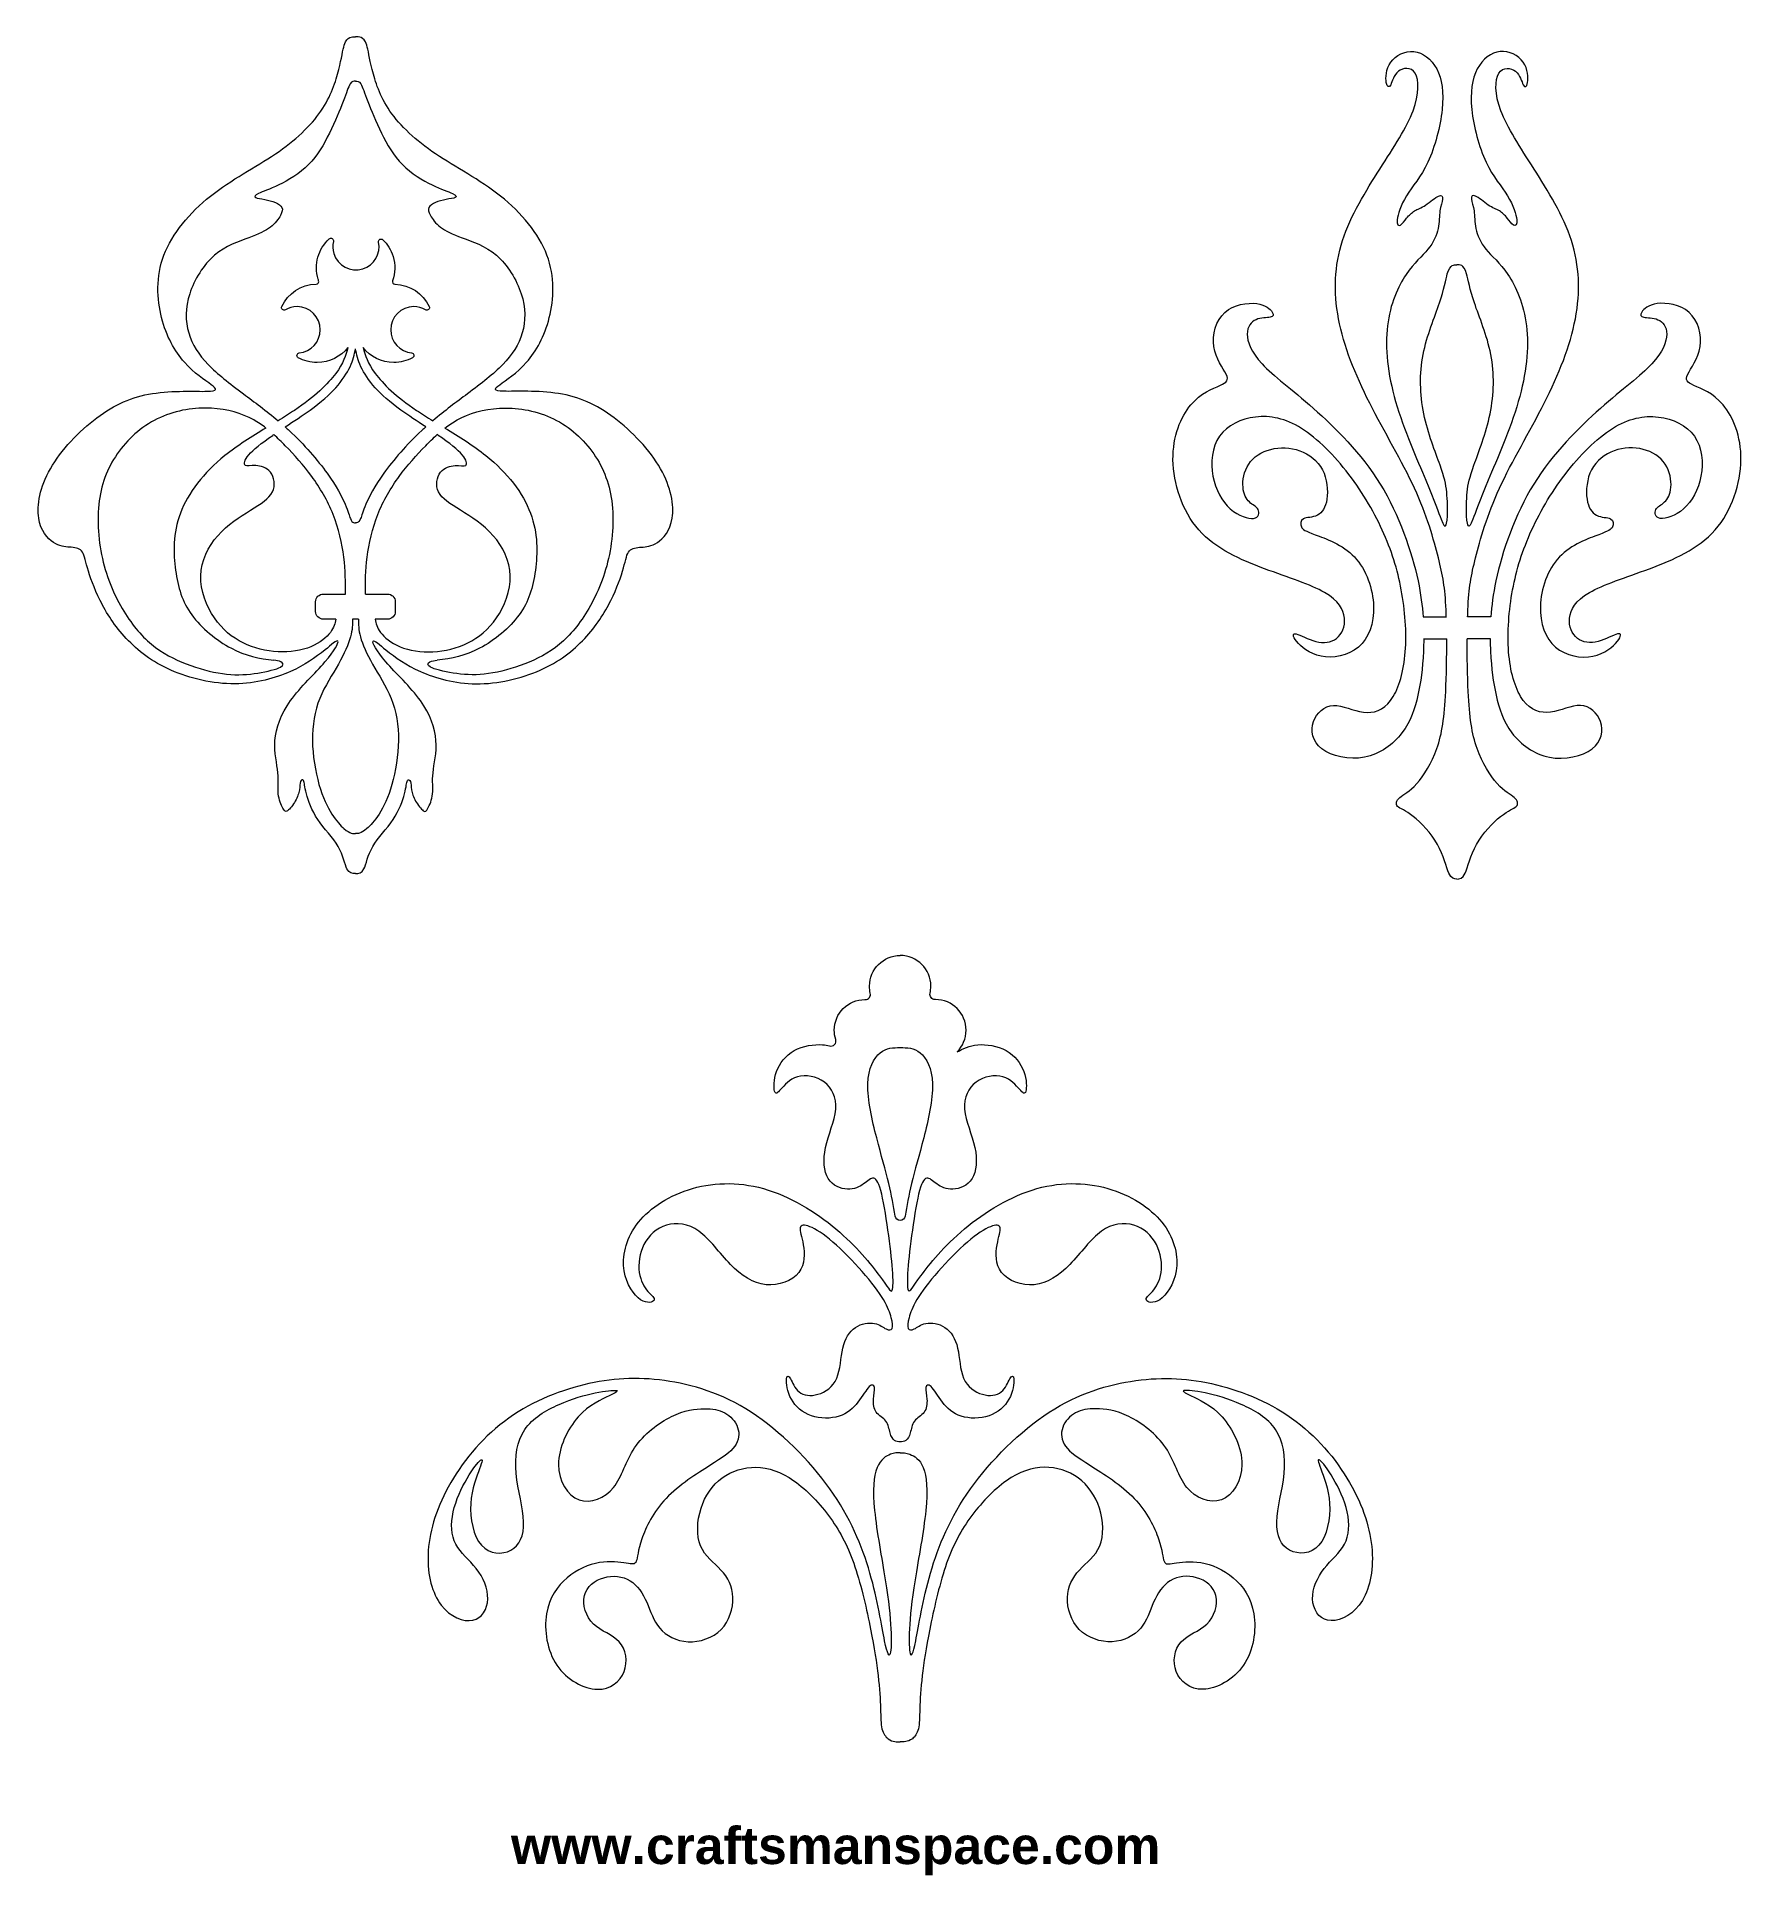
# Model space of a CAD drawing. Header units: millimetres. Extents: x 119 to 303, y -62 to 136.
import ezdxf

# ---------------------------------------------------------------- set-up
doc = ezdxf.new("R2010")
doc.units = ezdxf.units.MM
doc.header["$MEASUREMENT"] = 0
doc.layers.add('Layer 1', color=7, linetype='Continuous')

msp = doc.modelspace()

# ---------------------------------------------------------------- texts
at = {"insert": (170.0841, -57.1362), "char_height": 4, "width": 86.205553, "attachment_point": 1}
msp.add_mtext('{\\fArial|b1|i0|c0|p34;www.craftsmanspace.com}', dxfattribs=at)

# ---------------------------------------------------------------- linework, layer by layer
at = {"layer": 'Layer 1', "lineweight": 20}
for points, knots in [([(150.004, 70.049), (148.9254, 69.237), (147.8457, 68.4239), (146.2545, 67.7142), (146.2545, 67.7142), (144.6628, 67.0046), (142.5579, 66.3969), (140.2393, 66.3869), (140.2393, 66.3869), (137.9201, 66.3768), (135.3856, 66.9651), (133.343, 67.8628), (133.343, 67.8628), (131.2999, 68.7606), (129.7477, 69.97), (128.5149, 71.2918), (128.5149, 71.2918), (127.2816, 72.6136), (126.3666, 74.0501), (125.6921, 75.3936), (125.6921, 75.3936), (125.017, 76.7371), (124.5812, 77.9893), (124.3207, 78.9155), (124.3207, 78.9155), (124.0597, 79.8421), (123.9734, 80.4443), (123.6851, 80.7632), (123.6851, 80.7632), (123.3969, 81.0821), (122.906, 81.1188), (122.3845, 81.1556), (122.3845, 81.1556), (121.863, 81.1923), (121.3109, 81.2296), (120.6608, 81.6587), (120.6608, 81.6587), (120.0102, 82.0884), (119.2611, 82.911), (119.0524, 84.2973), (119.0524, 84.2973), (118.8437, 85.6837), (119.1754, 87.6355), (120.3163, 89.6352), (120.3163, 89.6352), (121.4578, 91.6355), (123.4091, 93.6853), (125.3292, 95.1268), (125.3292, 95.1268), (127.2499, 96.5688), (129.1405, 97.4036), (131.3367, 97.7531), (131.3367, 97.7531), (133.5334, 98.1032), (136.0367, 97.9674), (137.2395, 97.998), (137.2395, 97.998), (138.4422, 98.0286), (138.3437, 98.2256), (137.6936, 98.7037), (137.6936, 98.7037), (137.043, 99.1824), (135.8403, 99.9437), (134.7912, 101.1336), (134.7912, 101.1336), (133.7421, 102.3241), (132.8455, 103.9442), (132.3368, 105.9562), (132.3368, 105.9562), (131.8275, 107.9687), (131.7045, 110.3747), (132.5878, 112.7061), (132.5878, 112.7061), (133.4716, 115.0375), (135.3622, 117.2954), (137.6135, 119.087), (137.6135, 119.087), (139.8653, 120.8785), (142.4794, 122.2042), (144.6266, 123.6518), (144.6266, 123.6518), (146.7738, 125.1), (148.4557, 126.6711), (149.5538, 128.2723), (149.5538, 128.2723), (150.6519, 129.8735), (151.1678, 131.5064), (151.4806, 132.7576), (151.4806, 132.7576), (151.7933, 134.0093), (151.9041, 134.8808), (152.0694, 135.4084), (152.0694, 135.4084), (152.2352, 135.9361), (152.4562, 136.1203), (152.6677, 136.2121), (152.6677, 136.2121), (152.8792, 136.3045), (153.0818, 136.3045), (153.2838, 136.3045)], [0, 0, 0, 0, 0.03846154, 0.03846154, 0.03846154, 0.03846154, 0.07692308, 0.07692308, 0.07692308, 0.07692308, 0.11538462, 0.11538462, 0.11538462, 0.11538462, 0.15384615, 0.15384615, 0.15384615, 0.15384615, 0.19230769, 0.19230769, 0.19230769, 0.19230769, 0.23076923, 0.23076923, 0.23076923, 0.23076923, 0.26923077, 0.26923077, 0.26923077, 0.26923077, 0.30769231, 0.30769231, 0.30769231, 0.30769231, 0.34615385, 0.34615385, 0.34615385, 0.34615385, 0.38461538, 0.38461538, 0.38461538, 0.38461538, 0.42307692, 0.42307692, 0.42307692, 0.42307692, 0.46153846, 0.46153846, 0.46153846, 0.46153846, 0.5, 0.5, 0.5, 0.5, 0.53846154, 0.53846154, 0.53846154, 0.53846154, 0.57692308, 0.57692308, 0.57692308, 0.57692308, 0.61538462, 0.61538462, 0.61538462, 0.61538462, 0.65384615, 0.65384615, 0.65384615, 0.65384615, 0.69230769, 0.69230769, 0.69230769, 0.69230769, 0.73076923, 0.73076923, 0.73076923, 0.73076923, 0.76923077, 0.76923077, 0.76923077, 0.76923077, 0.80769231, 0.80769231, 0.80769231, 0.80769231, 0.84615385, 0.84615385, 0.84615385, 0.84615385, 0.88461538, 0.88461538, 0.88461538, 0.88461538, 0.92307692, 0.92307692, 0.92307692, 0.92307692, 1, 1, 1, 1]), ([(156.5636, 70.049), (157.6422, 69.237), (158.7219, 68.4239), (160.3131, 67.7142), (160.3131, 67.7142), (161.9048, 67.0046), (164.0097, 66.3969), (166.3283, 66.3869), (166.3283, 66.3869), (168.6475, 66.3768), (171.182, 66.9651), (173.2246, 67.8628), (173.2246, 67.8628), (175.2677, 68.7606), (176.8199, 69.97), (178.0527, 71.2918), (178.0527, 71.2918), (179.286, 72.6136), (180.201, 74.0501), (180.8755, 75.3936), (180.8755, 75.3936), (181.5506, 76.7371), (181.9864, 77.9893), (182.2469, 78.9155), (182.2469, 78.9155), (182.5079, 79.8421), (182.5941, 80.4443), (182.8824, 80.7632), (182.8824, 80.7632), (183.1707, 81.0821), (183.6616, 81.1188), (184.1831, 81.1556), (184.1831, 81.1556), (184.7046, 81.1923), (185.2567, 81.2296), (185.9068, 81.6587), (185.9068, 81.6587), (186.5574, 82.0884), (187.3065, 82.911), (187.5152, 84.2973), (187.5152, 84.2973), (187.7239, 85.6837), (187.3922, 87.6355), (186.2513, 89.6352), (186.2513, 89.6352), (185.1098, 91.6355), (183.1585, 93.6853), (181.2384, 95.1268), (181.2384, 95.1268), (179.3177, 96.5688), (177.4271, 97.4036), (175.2309, 97.7531), (175.2309, 97.7531), (173.0342, 98.1032), (170.5308, 97.9674), (169.3281, 97.998), (169.3281, 97.998), (168.1254, 98.0286), (168.2239, 98.2256), (168.874, 98.7037), (168.874, 98.7037), (169.5246, 99.1824), (170.7273, 99.9437), (171.7764, 101.1336), (171.7764, 101.1336), (172.8255, 102.3241), (173.7221, 103.9442), (174.2308, 105.9562), (174.2308, 105.9562), (174.7401, 107.9687), (174.8631, 110.3747), (173.9798, 112.7061), (173.9798, 112.7061), (173.096, 115.0375), (171.2054, 117.2954), (168.9541, 119.087), (168.9541, 119.087), (166.7023, 120.8785), (164.0882, 122.2042), (161.941, 123.6518), (161.941, 123.6518), (159.7938, 125.1), (158.1119, 126.6711), (157.0138, 128.2723), (157.0138, 128.2723), (155.9157, 129.8735), (155.3998, 131.5064), (155.087, 132.7576), (155.087, 132.7576), (154.7742, 134.0093), (154.6635, 134.8808), (154.4982, 135.4084), (154.4982, 135.4084), (154.3323, 135.9361), (154.1114, 136.1203), (153.8999, 136.2121), (153.8999, 136.2121), (153.6884, 136.3045), (153.4858, 136.3045), (153.2838, 136.3045)], [0, 0, 0, 0, 0.03846154, 0.03846154, 0.03846154, 0.03846154, 0.07692308, 0.07692308, 0.07692308, 0.07692308, 0.11538462, 0.11538462, 0.11538462, 0.11538462, 0.15384615, 0.15384615, 0.15384615, 0.15384615, 0.19230769, 0.19230769, 0.19230769, 0.19230769, 0.23076923, 0.23076923, 0.23076923, 0.23076923, 0.26923077, 0.26923077, 0.26923077, 0.26923077, 0.30769231, 0.30769231, 0.30769231, 0.30769231, 0.34615385, 0.34615385, 0.34615385, 0.34615385, 0.38461538, 0.38461538, 0.38461538, 0.38461538, 0.42307692, 0.42307692, 0.42307692, 0.42307692, 0.46153846, 0.46153846, 0.46153846, 0.46153846, 0.5, 0.5, 0.5, 0.5, 0.53846154, 0.53846154, 0.53846154, 0.53846154, 0.57692308, 0.57692308, 0.57692308, 0.57692308, 0.61538462, 0.61538462, 0.61538462, 0.61538462, 0.65384615, 0.65384615, 0.65384615, 0.65384615, 0.69230769, 0.69230769, 0.69230769, 0.69230769, 0.73076923, 0.73076923, 0.73076923, 0.73076923, 0.76923077, 0.76923077, 0.76923077, 0.76923077, 0.80769231, 0.80769231, 0.80769231, 0.80769231, 0.84615385, 0.84615385, 0.84615385, 0.84615385, 0.88461538, 0.88461538, 0.88461538, 0.88461538, 0.92307692, 0.92307692, 0.92307692, 0.92307692, 1, 1, 1, 1]), ([(271.1647, 73.6276), (271.1563, 73.8903), (271.1463, 74.1447), (271.1357, 74.3868), (271.1357, 74.3868), (271.025, 76.8345), (270.7918, 78.0745), (270.3009, 80.0191), (270.3009, 80.0191), (269.81, 81.9643), (269.0615, 84.6157), (267.7241, 87.5237), (267.7241, 87.5237), (266.3867, 90.4317), (264.4593, 93.5985), (262.8826, 96.7152), (262.8826, 96.7152), (261.3059, 99.8319), (260.0787, 102.8996), (259.5205, 105.8321), (259.5205, 105.8321), (258.9617, 108.7651), (259.073, 111.5635), (259.9501, 114.2811), (259.9501, 114.2811), (260.8273, 116.9993), (262.4719, 119.6379), (263.9868, 122.0122), (263.9868, 122.0122), (265.5023, 124.3865), (266.8898, 126.498), (267.5705, 128.3141), (267.5705, 128.3141), (268.2517, 130.1301), (268.2272, 131.6517), (267.7858, 132.3635), (267.7858, 132.3635), (267.3439, 133.0754), (266.4841, 132.9769), (265.9815, 132.5722), (265.9815, 132.5722), (265.4784, 132.1671), (265.3309, 131.4552), (265.1533, 131.1241), (265.1533, 131.1241), (264.9752, 130.7924), (264.7665, 130.8419), (264.6808, 131.3506), (264.6808, 131.3506), (264.5946, 131.8599), (264.6313, 132.8299), (265.1528, 133.5657), (265.1528, 133.5657), (265.6743, 134.302), (266.6811, 134.8051), (267.65, 134.7072), (267.65, 134.7072), (268.6196, 134.6092), (269.5529, 133.9091), (270.1228, 132.8299), (270.1228, 132.8299), (270.6933, 131.7502), (270.9025, 130.2893), (270.7122, 128.4487), (270.7122, 128.4487), (270.5219, 126.6082), (269.9325, 124.387), (269.1722, 122.7674), (269.1722, 122.7674), (268.4114, 121.1473), (267.4781, 120.1288), (266.8525, 119.1164), (266.8525, 119.1164), (266.2269, 118.1041), (265.9075, 117.0978), (265.8524, 116.5335), (265.8524, 116.5335), (265.7973, 115.9691), (266.006, 115.8456), (266.2141, 115.9558), (266.2141, 115.9558), (266.4228, 116.0665), (266.6321, 116.4105), (266.877, 116.7171), (266.877, 116.7171), (267.1224, 117.0238), (267.4052, 117.2943), (267.7363, 117.4902), (267.7363, 117.4902), (268.0675, 117.6867), (268.4481, 117.8097), (268.9262, 118.1224), (268.9262, 118.1224), (269.4049, 118.4352), (269.982, 118.9384), (270.3254, 119.0981), (270.3254, 119.0981), (270.6688, 119.2578), (270.7795, 119.073), (270.7489, 118.7669), (270.7489, 118.7669), (270.7183, 118.4603), (270.5458, 118.0301), (270.4723, 117.4908), (270.4723, 117.4908), (270.3989, 116.9509), (270.4239, 116.2997), (270.2709, 115.5823), (270.2709, 115.5823), (270.1172, 114.8644), (269.7855, 114.0791), (269.1783, 113.3428), (269.1783, 113.3428), (268.5711, 112.6064), (267.6868, 111.9191), (266.8158, 110.6245), (266.8158, 110.6245), (265.9448, 109.33), (265.0854, 107.4277), (264.8033, 105.0718), (264.8033, 105.0718), (264.5211, 102.7159), (264.8155, 99.9053), (265.6865, 96.8866), (265.6865, 96.8866), (266.5581, 93.8678), (268.0062, 90.6404), (268.9507, 88.3874), (268.9507, 88.3874), (269.8952, 86.1345), (270.3365, 84.855), (270.6059, 84.1671), (270.6059, 84.1671), (270.8753, 83.4786), (270.9738, 83.3801), (271.0656, 83.4658), (271.0656, 83.4658), (271.1574, 83.5521), (271.2437, 83.822), (271.2777, 84.4932), (271.2777, 84.4932), (271.3116, 85.1644), (271.2927, 86.238), (271.2075, 87.1101), (271.2075, 87.1101), (271.1224, 87.9828), (270.9688, 88.6551), (270.4818, 90.022), (270.4818, 90.022), (269.9942, 91.3889), (269.1717, 93.451), (268.7364, 95.5737), (268.7364, 95.5737), (268.3007, 97.6964), (268.2517, 99.8814), (268.6563, 101.9674), (268.6563, 101.9674), (269.0615, 104.0533), (269.9208, 106.0413), (270.4295, 107.5446), (270.4295, 107.5446), (270.9387, 109.0478), (271.099, 110.0663), (271.2704, 110.6735), (271.2704, 110.6735), (271.4418, 111.2807), (271.6266, 111.4777), (271.8025, 111.5757), (271.8025, 111.5757), (271.9784, 111.6737), (272.147, 111.6748), (272.3151, 111.6748)], [0, 0, 0, 0, 0.02272727, 0.02272727, 0.02272727, 0.02272727, 0.04545455, 0.04545455, 0.04545455, 0.04545455, 0.06818182, 0.06818182, 0.06818182, 0.06818182, 0.09090909, 0.09090909, 0.09090909, 0.09090909, 0.11363636, 0.11363636, 0.11363636, 0.11363636, 0.13636364, 0.13636364, 0.13636364, 0.13636364, 0.15909091, 0.15909091, 0.15909091, 0.15909091, 0.18181818, 0.18181818, 0.18181818, 0.18181818, 0.20454545, 0.20454545, 0.20454545, 0.20454545, 0.22727273, 0.22727273, 0.22727273, 0.22727273, 0.25, 0.25, 0.25, 0.25, 0.27272727, 0.27272727, 0.27272727, 0.27272727, 0.29545455, 0.29545455, 0.29545455, 0.29545455, 0.31818182, 0.31818182, 0.31818182, 0.31818182, 0.34090909, 0.34090909, 0.34090909, 0.34090909, 0.36363636, 0.36363636, 0.36363636, 0.36363636, 0.38636364, 0.38636364, 0.38636364, 0.38636364, 0.40909091, 0.40909091, 0.40909091, 0.40909091, 0.43181818, 0.43181818, 0.43181818, 0.43181818, 0.45454545, 0.45454545, 0.45454545, 0.45454545, 0.47727273, 0.47727273, 0.47727273, 0.47727273, 0.5, 0.5, 0.5, 0.5, 0.52272727, 0.52272727, 0.52272727, 0.52272727, 0.54545455, 0.54545455, 0.54545455, 0.54545455, 0.56818182, 0.56818182, 0.56818182, 0.56818182, 0.59090909, 0.59090909, 0.59090909, 0.59090909, 0.61363636, 0.61363636, 0.61363636, 0.61363636, 0.63636364, 0.63636364, 0.63636364, 0.63636364, 0.65909091, 0.65909091, 0.65909091, 0.65909091, 0.68181818, 0.68181818, 0.68181818, 0.68181818, 0.70454545, 0.70454545, 0.70454545, 0.70454545, 0.72727273, 0.72727273, 0.72727273, 0.72727273, 0.75, 0.75, 0.75, 0.75, 0.77272727, 0.77272727, 0.77272727, 0.77272727, 0.79545455, 0.79545455, 0.79545455, 0.79545455, 0.81818182, 0.81818182, 0.81818182, 0.81818182, 0.84090909, 0.84090909, 0.84090909, 0.84090909, 0.86363636, 0.86363636, 0.86363636, 0.86363636, 0.88636364, 0.88636364, 0.88636364, 0.88636364, 0.90909091, 0.90909091, 0.90909091, 0.90909091, 0.93181818, 0.93181818, 0.93181818, 0.93181818, 0.95454545, 0.95454545, 0.95454545, 0.95454545, 1, 1, 1, 1]), ([(273.4644, 73.6276), (273.4727, 73.8903), (273.4827, 74.1447), (273.4933, 74.3868), (273.4933, 74.3868), (273.6041, 76.8345), (273.8373, 78.0745), (274.3281, 80.0191), (274.3281, 80.0191), (274.819, 81.9643), (275.5676, 84.6157), (276.905, 87.5237), (276.905, 87.5237), (278.2424, 90.4317), (280.1697, 93.5985), (281.7464, 96.7152), (281.7464, 96.7152), (283.3232, 99.8319), (284.5504, 102.8996), (285.1086, 105.8321), (285.1086, 105.8321), (285.6674, 108.7651), (285.5561, 111.5635), (284.6789, 114.2811), (284.6789, 114.2811), (283.8018, 116.9993), (282.1572, 119.6379), (280.6422, 122.0122), (280.6422, 122.0122), (279.1267, 124.3865), (277.7393, 126.498), (277.0586, 128.3141), (277.0586, 128.3141), (276.3774, 130.1301), (276.4019, 131.6517), (276.8432, 132.3635), (276.8432, 132.3635), (277.2851, 133.0754), (278.145, 132.9769), (278.6475, 132.5722), (278.6475, 132.5722), (279.1507, 132.1671), (279.2982, 131.4552), (279.4757, 131.1241), (279.4757, 131.1241), (279.6538, 130.7924), (279.8625, 130.8419), (279.9482, 131.3506), (279.9482, 131.3506), (280.0345, 131.8599), (279.9977, 132.8299), (279.4763, 133.5657), (279.4763, 133.5657), (278.9548, 134.302), (277.948, 134.8051), (276.979, 134.7072), (276.979, 134.7072), (276.0095, 134.6092), (275.0761, 133.9091), (274.5062, 132.8299), (274.5062, 132.8299), (273.9358, 131.7502), (273.7265, 130.2893), (273.9168, 128.4487), (273.9168, 128.4487), (274.1072, 126.6082), (274.6966, 124.387), (275.4568, 122.7674), (275.4568, 122.7674), (276.2176, 121.1473), (277.151, 120.1288), (277.7765, 119.1164), (277.7765, 119.1164), (278.4021, 118.1041), (278.7216, 117.0978), (278.7767, 116.5335), (278.7767, 116.5335), (278.8318, 115.9691), (278.6231, 115.8456), (278.4149, 115.9558), (278.4149, 115.9558), (278.2062, 116.0665), (277.9969, 116.4105), (277.7521, 116.7171), (277.7521, 116.7171), (277.5066, 117.0238), (277.2239, 117.2943), (276.8927, 117.4902), (276.8927, 117.4902), (276.5616, 117.6867), (276.1809, 117.8097), (275.7028, 118.1224), (275.7028, 118.1224), (275.2242, 118.4352), (274.647, 118.9384), (274.3036, 119.0981), (274.3036, 119.0981), (273.9603, 119.2578), (273.8495, 119.073), (273.8801, 118.7669), (273.8801, 118.7669), (273.9107, 118.4603), (274.0832, 118.0301), (274.1567, 117.4908), (274.1567, 117.4908), (274.2302, 116.9509), (274.2051, 116.2997), (274.3582, 115.5823), (274.3582, 115.5823), (274.5118, 114.8644), (274.8435, 114.0791), (275.4507, 113.3428), (275.4507, 113.3428), (276.0579, 112.6064), (276.9423, 111.9191), (277.8133, 110.6245), (277.8133, 110.6245), (278.6843, 109.33), (279.5436, 107.4277), (279.8258, 105.0718), (279.8258, 105.0718), (280.1079, 102.7159), (279.8135, 99.9053), (278.9425, 96.8866), (278.9425, 96.8866), (278.071, 93.8678), (276.6228, 90.6404), (275.6783, 88.3874), (275.6783, 88.3874), (274.7339, 86.1345), (274.2925, 84.855), (274.0231, 84.1671), (274.0231, 84.1671), (273.7538, 83.4786), (273.6553, 83.3801), (273.5634, 83.4658), (273.5634, 83.4658), (273.4716, 83.5521), (273.3853, 83.822), (273.3514, 84.4932), (273.3514, 84.4932), (273.3174, 85.1644), (273.3364, 86.238), (273.4215, 87.1101), (273.4215, 87.1101), (273.5067, 87.9828), (273.6603, 88.6551), (274.1473, 90.022), (274.1473, 90.022), (274.6348, 91.3889), (275.4574, 93.451), (275.8926, 95.5737), (275.8926, 95.5737), (276.3284, 97.6964), (276.3774, 99.8814), (275.9728, 101.9674), (275.9728, 101.9674), (275.5676, 104.0533), (274.7083, 106.0413), (274.1996, 107.5446), (274.1996, 107.5446), (273.6903, 109.0478), (273.53, 110.0663), (273.3586, 110.6735), (273.3586, 110.6735), (273.1872, 111.2807), (273.0024, 111.4777), (272.8266, 111.5757), (272.8266, 111.5757), (272.6507, 111.6737), (272.482, 111.6748), (272.314, 111.6748)], [0, 0, 0, 0, 0.02272727, 0.02272727, 0.02272727, 0.02272727, 0.04545455, 0.04545455, 0.04545455, 0.04545455, 0.06818182, 0.06818182, 0.06818182, 0.06818182, 0.09090909, 0.09090909, 0.09090909, 0.09090909, 0.11363636, 0.11363636, 0.11363636, 0.11363636, 0.13636364, 0.13636364, 0.13636364, 0.13636364, 0.15909091, 0.15909091, 0.15909091, 0.15909091, 0.18181818, 0.18181818, 0.18181818, 0.18181818, 0.20454545, 0.20454545, 0.20454545, 0.20454545, 0.22727273, 0.22727273, 0.22727273, 0.22727273, 0.25, 0.25, 0.25, 0.25, 0.27272727, 0.27272727, 0.27272727, 0.27272727, 0.29545455, 0.29545455, 0.29545455, 0.29545455, 0.31818182, 0.31818182, 0.31818182, 0.31818182, 0.34090909, 0.34090909, 0.34090909, 0.34090909, 0.36363636, 0.36363636, 0.36363636, 0.36363636, 0.38636364, 0.38636364, 0.38636364, 0.38636364, 0.40909091, 0.40909091, 0.40909091, 0.40909091, 0.43181818, 0.43181818, 0.43181818, 0.43181818, 0.45454545, 0.45454545, 0.45454545, 0.45454545, 0.47727273, 0.47727273, 0.47727273, 0.47727273, 0.5, 0.5, 0.5, 0.5, 0.52272727, 0.52272727, 0.52272727, 0.52272727, 0.54545455, 0.54545455, 0.54545455, 0.54545455, 0.56818182, 0.56818182, 0.56818182, 0.56818182, 0.59090909, 0.59090909, 0.59090909, 0.59090909, 0.61363636, 0.61363636, 0.61363636, 0.61363636, 0.63636364, 0.63636364, 0.63636364, 0.63636364, 0.65909091, 0.65909091, 0.65909091, 0.65909091, 0.68181818, 0.68181818, 0.68181818, 0.68181818, 0.70454545, 0.70454545, 0.70454545, 0.70454545, 0.72727273, 0.72727273, 0.72727273, 0.72727273, 0.75, 0.75, 0.75, 0.75, 0.77272727, 0.77272727, 0.77272727, 0.77272727, 0.79545455, 0.79545455, 0.79545455, 0.79545455, 0.81818182, 0.81818182, 0.81818182, 0.81818182, 0.84090909, 0.84090909, 0.84090909, 0.84090909, 0.86363636, 0.86363636, 0.86363636, 0.86363636, 0.88636364, 0.88636364, 0.88636364, 0.88636364, 0.90909091, 0.90909091, 0.90909091, 0.90909091, 0.93181818, 0.93181818, 0.93181818, 0.93181818, 0.95454545, 0.95454545, 0.95454545, 0.95454545, 1, 1, 1, 1]), ([(153.2838, 131.5181), (153.0845, 131.5181), (152.8853, 131.5181), (152.6938, 131.2054), (152.6938, 131.2054), (152.5024, 130.8926), (152.3176, 130.2659), (151.962, 129.3275), (151.962, 129.3275), (151.6063, 128.3886), (151.0787, 127.1369), (150.4715, 125.9042), (150.4715, 125.9042), (149.8643, 124.6709), (149.1764, 123.4553), (148.2136, 122.4864), (148.2136, 122.4864), (147.2502, 121.5169), (146.0107, 120.7928), (145.0045, 120.308), (145.0045, 120.308), (143.9983, 119.8233), (143.2252, 119.5778), (142.8083, 119.3758), (142.8083, 119.3758), (142.3909, 119.1732), (142.3291, 119.0129), (142.5006, 118.9211), (142.5006, 118.9211), (142.6725, 118.8293), (143.0783, 118.8048), (143.4829, 118.7313), (143.4829, 118.7313), (143.8875, 118.6578), (144.2932, 118.5343), (144.6305, 118.3874), (144.6305, 118.3874), (144.9678, 118.2404), (145.2377, 118.0679), (145.3418, 117.8536), (145.3418, 117.8536), (145.4464, 117.6388), (145.3846, 117.3811), (145.1826, 117.0071), (145.1826, 117.0071), (144.98, 116.6325), (144.6361, 116.1417), (144.0962, 115.7309), (144.0962, 115.7309), (143.5563, 115.3196), (142.82, 114.9879), (141.7464, 114.5894), (141.7464, 114.5894), (140.6728, 114.1909), (139.2609, 113.724), (138.0587, 112.6938), (138.0587, 112.6938), (136.856, 111.6631), (135.862, 110.0674), (135.3711, 108.5458), (135.3711, 108.5458), (134.8802, 107.0242), (134.893, 105.576), (135.2609, 104.306), (135.2609, 104.306), (135.6288, 103.0359), (136.3534, 101.9434), (137.3591, 100.9004), (137.3591, 100.9004), (138.3654, 99.8575), (139.6543, 98.8635), (141.1882, 97.7164), (141.1882, 97.7164), (142.3509, 96.8465), (143.6554, 95.8876), (144.9238, 94.8206)], [0, 0, 0, 0, 0.05, 0.05, 0.05, 0.05, 0.1, 0.1, 0.1, 0.1, 0.15, 0.15, 0.15, 0.15, 0.2, 0.2, 0.2, 0.2, 0.25, 0.25, 0.25, 0.25, 0.3, 0.3, 0.3, 0.3, 0.35, 0.35, 0.35, 0.35, 0.4, 0.4, 0.4, 0.4, 0.45, 0.45, 0.45, 0.45, 0.5, 0.5, 0.5, 0.5, 0.55, 0.55, 0.55, 0.55, 0.6, 0.6, 0.6, 0.6, 0.65, 0.65, 0.65, 0.65, 0.7, 0.7, 0.7, 0.7, 0.75, 0.75, 0.75, 0.75, 0.8, 0.8, 0.8, 0.8, 0.85, 0.85, 0.85, 0.85, 0.9, 0.9, 0.9, 0.9, 1, 1, 1, 1]), ([(153.2838, 131.5181), (153.483, 131.5181), (153.6823, 131.5181), (153.8737, 131.2054), (153.8737, 131.2054), (154.0652, 130.8926), (154.25, 130.2659), (154.6056, 129.3275), (154.6056, 129.3275), (154.9612, 128.3886), (155.4889, 127.1369), (156.0961, 125.9042), (156.0961, 125.9042), (156.7033, 124.6709), (157.3912, 123.4553), (158.354, 122.4864), (158.354, 122.4864), (159.3174, 121.5169), (160.5568, 120.7928), (161.5631, 120.308), (161.5631, 120.308), (162.5693, 119.8233), (163.3424, 119.5778), (163.7593, 119.3758), (163.7593, 119.3758), (164.1767, 119.1732), (164.2384, 119.0129), (164.067, 118.9211), (164.067, 118.9211), (163.8951, 118.8293), (163.4893, 118.8048), (163.0847, 118.7313), (163.0847, 118.7313), (162.6801, 118.6578), (162.2744, 118.5343), (161.9371, 118.3874), (161.9371, 118.3874), (161.5998, 118.2404), (161.3299, 118.0679), (161.2258, 117.8536), (161.2258, 117.8536), (161.1212, 117.6388), (161.183, 117.3811), (161.385, 117.0071), (161.385, 117.0071), (161.5876, 116.6325), (161.9315, 116.1417), (162.4714, 115.7309), (162.4714, 115.7309), (163.0112, 115.3196), (163.7476, 114.9879), (164.8212, 114.5894), (164.8212, 114.5894), (165.8947, 114.1909), (167.3067, 113.724), (168.5089, 112.6938), (168.5089, 112.6938), (169.7116, 111.6631), (170.7056, 110.0674), (171.1965, 108.5458), (171.1965, 108.5458), (171.6874, 107.0242), (171.6746, 105.576), (171.3067, 104.306), (171.3067, 104.306), (170.9388, 103.0359), (170.2142, 101.9434), (169.2085, 100.9004), (169.2085, 100.9004), (168.2022, 99.8575), (166.9132, 98.8635), (165.3794, 97.7164), (165.3794, 97.7164), (164.2167, 96.8465), (162.9122, 95.8876), (161.6438, 94.8206)], [0, 0, 0, 0, 0.05, 0.05, 0.05, 0.05, 0.1, 0.1, 0.1, 0.1, 0.15, 0.15, 0.15, 0.15, 0.2, 0.2, 0.2, 0.2, 0.25, 0.25, 0.25, 0.25, 0.3, 0.3, 0.3, 0.3, 0.35, 0.35, 0.35, 0.35, 0.4, 0.4, 0.4, 0.4, 0.45, 0.45, 0.45, 0.45, 0.5, 0.5, 0.5, 0.5, 0.55, 0.55, 0.55, 0.55, 0.6, 0.6, 0.6, 0.6, 0.65, 0.65, 0.65, 0.65, 0.7, 0.7, 0.7, 0.7, 0.75, 0.75, 0.75, 0.75, 0.8, 0.8, 0.8, 0.8, 0.85, 0.85, 0.85, 0.85, 0.9, 0.9, 0.9, 0.9, 1, 1, 1, 1]), ([(152.4679, 102.7187), (151.6925, 101.7387), (150.492, 101.1097), (149.1453, 101.1097), (149.1453, 101.1097), (148.4067, 101.1097), (147.7121, 101.2995), (147.1077, 101.6312), (147.1077, 101.6312), (146.9992, 101.6913), (146.9441, 101.8098), (146.9697, 101.9317), (146.9697, 101.9317), (146.9947, 102.0531), (147.0921, 102.1404), (147.2157, 102.1521), (147.2157, 102.1521), (148.4841, 102.2735), (149.477, 103.3432), (149.477, 104.6438), (149.477, 104.6438), (149.477, 106.0263), (148.3561, 107.1472), (146.9736, 107.1472), (146.9736, 107.1472), (146.515, 107.1472), (146.0848, 107.0231), (145.7152, 106.8083), (145.7152, 106.8083), (145.6078, 106.7459), (145.4776, 106.7598), (145.3863, 106.8444), (145.3863, 106.8444), (145.295, 106.9285), (145.2705, 107.057), (145.324, 107.1689), (145.324, 107.1689), (145.9918, 108.5647), (147.4038, 109.5387), (149.0456, 109.576), (149.0456, 109.576), (149.1375, 109.5782), (149.2159, 109.62), (149.2677, 109.6957), (149.2677, 109.6957), (149.32, 109.7714), (149.3323, 109.8593), (149.3017, 109.9461), (149.3017, 109.9461), (149.2838, 109.9984), (149.266, 110.0513), (149.2499, 110.1047), (149.2499, 110.1047), (148.7579, 111.7148), (149.2738, 113.3945), (150.4359, 114.4625), (150.4359, 114.4625), (150.5272, 114.5466), (150.6574, 114.5605), (150.7648, 114.4982), (150.7648, 114.4982), (150.8717, 114.4353), (150.9235, 114.3151), (150.8951, 114.1943), (150.8951, 114.1943), (150.7971, 113.778), (150.8043, 113.3305), (150.9385, 112.8919), (150.9385, 112.8919), (151.3431, 111.5685), (152.7434, 110.8255), (154.0652, 111.229), (154.0652, 111.229), (155.3085, 111.6091), (156.0404, 112.8708), (155.7866, 114.1203), (155.7866, 114.1203), (155.7621, 114.2416), (155.8172, 114.3607), (155.9263, 114.4197), (155.9263, 114.4197), (156.0348, 114.4792), (156.1645, 114.4614), (156.2536, 114.3752), (156.2536, 114.3752), (156.7478, 113.8949), (157.1324, 113.2854), (157.3478, 112.5797), (157.3478, 112.5797), (157.6216, 111.6842), (157.5826, 110.7665), (157.2954, 109.9456), (157.2954, 109.9456), (157.2654, 109.8593), (157.2771, 109.7719), (157.3288, 109.6962), (157.3288, 109.6962), (157.3806, 109.6205), (157.4579, 109.5782), (157.5498, 109.5754), (157.5498, 109.5754), (159.1799, 109.527), (160.5791, 108.557), (161.2431, 107.1689), (161.2431, 107.1689), (161.2965, 107.057), (161.2715, 106.9285), (161.1807, 106.8444), (161.1807, 106.8444), (161.0895, 106.7604), (160.9592, 106.7459), (160.8518, 106.8083), (160.8518, 106.8083), (160.4817, 107.0231), (160.052, 107.1472), (159.5934, 107.1472), (159.5934, 107.1472), (158.211, 107.1472), (157.0901, 106.0263), (157.0901, 104.6438), (157.0901, 104.6438), (157.0901, 103.3432), (158.083, 102.2735), (159.3513, 102.1521), (159.3513, 102.1521), (159.4749, 102.1404), (159.5723, 102.0531), (159.5973, 101.9317), (159.5973, 101.9317), (159.6229, 101.8098), (159.5678, 101.6913), (159.4593, 101.6312), (159.4593, 101.6312), (158.8549, 101.2995), (158.1603, 101.1097), (157.4218, 101.1097), (157.4218, 101.1097), (156.0751, 101.1097), (154.8747, 101.7386), (154.0995, 102.7185)], [0, 0, 0, 0, 0.02777778, 0.02777778, 0.02777778, 0.02777778, 0.05555556, 0.05555556, 0.05555556, 0.05555556, 0.08333333, 0.08333333, 0.08333333, 0.08333333, 0.11111111, 0.11111111, 0.11111111, 0.11111111, 0.13888889, 0.13888889, 0.13888889, 0.13888889, 0.16666667, 0.16666667, 0.16666667, 0.16666667, 0.19444444, 0.19444444, 0.19444444, 0.19444444, 0.22222222, 0.22222222, 0.22222222, 0.22222222, 0.25, 0.25, 0.25, 0.25, 0.27777778, 0.27777778, 0.27777778, 0.27777778, 0.30555556, 0.30555556, 0.30555556, 0.30555556, 0.33333333, 0.33333333, 0.33333333, 0.33333333, 0.36111111, 0.36111111, 0.36111111, 0.36111111, 0.38888889, 0.38888889, 0.38888889, 0.38888889, 0.41666667, 0.41666667, 0.41666667, 0.41666667, 0.44444444, 0.44444444, 0.44444444, 0.44444444, 0.47222222, 0.47222222, 0.47222222, 0.47222222, 0.5, 0.5, 0.5, 0.5, 0.52777778, 0.52777778, 0.52777778, 0.52777778, 0.55555556, 0.55555556, 0.55555556, 0.55555556, 0.58333333, 0.58333333, 0.58333333, 0.58333333, 0.61111111, 0.61111111, 0.61111111, 0.61111111, 0.63888889, 0.63888889, 0.63888889, 0.63888889, 0.66666667, 0.66666667, 0.66666667, 0.66666667, 0.69444444, 0.69444444, 0.69444444, 0.69444444, 0.72222222, 0.72222222, 0.72222222, 0.72222222, 0.75, 0.75, 0.75, 0.75, 0.77777778, 0.77777778, 0.77777778, 0.77777778, 0.80555556, 0.80555556, 0.80555556, 0.80555556, 0.83333333, 0.83333333, 0.83333333, 0.83333333, 0.86111111, 0.86111111, 0.86111111, 0.86111111, 0.88888889, 0.88888889, 0.88888889, 0.88888889, 0.91666667, 0.91666667, 0.91666667, 0.91666667, 0.94444444, 0.94444444, 0.94444444, 0.94444444, 1, 1, 1, 1]), ([(268.7281, 71.2695), (268.7231, 70.7887), (268.7069, 70.3362), (268.6863, 69.9093), (268.6863, 69.9093), (268.5945, 67.9769), (268.4097, 66.5772), (268.0908, 65.1663), (268.0908, 65.1663), (267.7719, 63.7555), (267.3172, 62.3313), (266.3722, 61.0857), (266.3722, 61.0857), (265.4277, 59.8407), (263.9918, 58.7727), (262.3227, 58.4532), (262.3227, 58.4532), (260.6542, 58.1343), (258.7513, 58.5645), (257.7083, 59.3682), (257.7083, 59.3682), (256.6659, 60.1713), (256.4811, 61.3501), (256.8067, 62.3073), (256.8067, 62.3073), (257.1317, 63.264), (257.9666, 64.0004), (258.9606, 64.0499), (258.9606, 64.0499), (259.954, 64.0989), (261.1083, 63.46), (262.2064, 63.3186), (262.2064, 63.3186), (263.3045, 63.1778), (264.348, 63.5345), (265.1456, 64.5898), (265.1456, 64.5898), (265.9431, 65.645), (266.4952, 67.3998), (266.6978, 69.4613), (266.6978, 69.4613), (266.9004, 71.5227), (266.7529, 73.8914), (266.3728, 76.1188), (266.3728, 76.1188), (265.9926, 78.3455), (265.3782, 80.4321), (264.427, 82.592), (264.427, 82.592), (263.4764, 84.7515), (262.188, 86.9849), (260.6297, 89.0219), (260.6297, 89.0219), (259.0713, 91.0589), (257.2425, 92.9005), (255.506, 93.9864), (255.506, 93.9864), (253.7701, 95.0722), (252.125, 95.4039), (250.5544, 95.2197), (250.5544, 95.2197), (248.9838, 95.0355), (247.4867, 94.3359), (246.6585, 93.1515), (246.6585, 93.1515), (245.8304, 91.9678), (245.6701, 90.2981), (245.9461, 88.8316), (245.9461, 88.8316), (246.2222, 87.3656), (246.9346, 86.1017), (247.8211, 85.3036), (247.8211, 85.3036), (248.7072, 84.506), (249.7691, 84.1743), (250.3395, 84.2662), (250.3395, 84.2662), (250.91, 84.358), (250.9902, 84.8739), (250.8215, 85.2117), (250.8215, 85.2117), (250.6529, 85.549), (250.236, 85.7087), (249.8865, 86.0405), (249.8865, 86.0405), (249.537, 86.3716), (249.2543, 86.8747), (249.1925, 87.6233), (249.1925, 87.6233), (249.1313, 88.3713), (249.291, 89.3653), (249.8064, 90.1384), (249.8064, 90.1384), (250.3217, 90.9114), (251.1933, 91.4641), (252.1873, 91.7223), (252.1873, 91.7223), (253.1813, 91.98), (254.2983, 91.9427), (255.3168, 91.5748), (255.3168, 91.5748), (256.3347, 91.2069), (257.2558, 90.5068), (257.7712, 89.525), (257.7712, 89.525), (258.286, 88.5438), (258.3973, 87.2799), (258.2621, 86.3594), (258.2621, 86.3594), (258.1274, 85.4394), (257.7462, 84.8622), (257.2275, 84.6012), (257.2275, 84.6012), (256.7093, 84.3402), (256.052, 84.3958), (255.7175, 84.2205), (255.7175, 84.2205), (255.383, 84.0458), (255.3708, 83.64), (255.5027, 83.3551), (255.5027, 83.3551), (255.6346, 83.0701), (255.9118, 82.9048), (256.9887, 82.503), (256.9887, 82.503), (258.0651, 82.1017), (259.9434, 81.4628), (261.238, 80.0948), (261.238, 80.0948), (262.532, 78.7268), (263.2444, 76.628), (263.3056, 74.7752), (263.3056, 74.7752), (263.3668, 72.9225), (262.7774, 71.314), (261.661, 70.3629), (261.661, 70.3629), (260.5445, 69.4123), (258.8999, 69.1179), (257.6237, 69.3694), (257.6237, 69.3694), (256.3481, 69.621), (255.4393, 70.4185), (254.9851, 70.9829), (254.9851, 70.9829), (254.5315, 71.5472), (254.5315, 71.8789), (254.9551, 71.7866), (254.9551, 71.7866), (255.378, 71.6947), (256.2251, 71.1794), (257.0594, 70.9645), (257.0594, 70.9645), (257.8937, 70.7497), (258.7162, 70.836), (259.3051, 71.2962), (259.3051, 71.2962), (259.8939, 71.7559), (260.2501, 72.5908), (260.1516, 73.4991), (260.1516, 73.4991), (260.0536, 74.4068), (259.501, 75.3886), (258.01, 76.254), (258.01, 76.254), (256.5195, 77.1189), (254.0891, 77.8675), (251.5183, 78.8247), (251.5183, 78.8247), (248.9476, 79.7814), (246.2355, 80.948), (244.4134, 83.0156), (244.4134, 83.0156), (242.5912, 85.0832), (241.6579, 88.053), (241.6273, 90.5931), (241.6273, 90.5931), (241.5966, 93.1332), (242.4688, 95.2442), (243.5546, 96.5326), (243.5546, 96.5326), (244.6404, 97.821), (245.9411, 98.2874), (246.7019, 98.6308), (246.7019, 98.6308), (247.4627, 98.9742), (247.6837, 99.1957), (247.377, 99.8335), (247.377, 99.8335), (247.0704, 100.4713), (246.2355, 101.5271), (246.0329, 102.8217), (246.0329, 102.8217), (245.8304, 104.1162), (246.2606, 105.6506), (247.224, 106.5216), (247.224, 106.5216), (248.1868, 107.3926), (249.6839, 107.6019), (250.6718, 107.4728), (250.6718, 107.4728), (251.6597, 107.3442), (252.1383, 106.8773), (252.347, 106.5584), (252.347, 106.5584), (252.5557, 106.2395), (252.494, 106.0675), (252.1383, 105.9996), (252.1383, 105.9996), (251.7827, 105.9322), (251.1315, 105.9695), (250.5978, 105.7363), (250.5978, 105.7363), (250.0646, 105.5031), (249.6466, 105), (249.6466, 104.1841), (249.6466, 104.1841), (249.6466, 103.3682), (250.0646, 102.2384), (251.2612, 100.9561), (251.2612, 100.9561), (252.4572, 99.6744), (254.433, 98.2379), (256.8078, 96.1458), (256.8078, 96.1458), (259.1821, 94.0537), (261.9559, 91.3049), (264.0174, 87.9672), (264.0174, 87.9672), (266.0789, 84.6296), (267.4291, 80.7014), (268.1042, 77.5051), (268.1042, 77.5051), (268.4064, 76.072), (268.5739, 74.7853), (268.6574, 73.6276)], [0, 0, 0, 0, 0.01666667, 0.01666667, 0.01666667, 0.01666667, 0.03333333, 0.03333333, 0.03333333, 0.03333333, 0.05, 0.05, 0.05, 0.05, 0.06666667, 0.06666667, 0.06666667, 0.06666667, 0.08333333, 0.08333333, 0.08333333, 0.08333333, 0.1, 0.1, 0.1, 0.1, 0.11666667, 0.11666667, 0.11666667, 0.11666667, 0.13333333, 0.13333333, 0.13333333, 0.13333333, 0.15, 0.15, 0.15, 0.15, 0.16666667, 0.16666667, 0.16666667, 0.16666667, 0.18333333, 0.18333333, 0.18333333, 0.18333333, 0.2, 0.2, 0.2, 0.2, 0.21666667, 0.21666667, 0.21666667, 0.21666667, 0.23333333, 0.23333333, 0.23333333, 0.23333333, 0.25, 0.25, 0.25, 0.25, 0.26666667, 0.26666667, 0.26666667, 0.26666667, 0.28333333, 0.28333333, 0.28333333, 0.28333333, 0.3, 0.3, 0.3, 0.3, 0.31666667, 0.31666667, 0.31666667, 0.31666667, 0.33333333, 0.33333333, 0.33333333, 0.33333333, 0.35, 0.35, 0.35, 0.35, 0.36666667, 0.36666667, 0.36666667, 0.36666667, 0.38333333, 0.38333333, 0.38333333, 0.38333333, 0.4, 0.4, 0.4, 0.4, 0.41666667, 0.41666667, 0.41666667, 0.41666667, 0.43333333, 0.43333333, 0.43333333, 0.43333333, 0.45, 0.45, 0.45, 0.45, 0.46666667, 0.46666667, 0.46666667, 0.46666667, 0.48333333, 0.48333333, 0.48333333, 0.48333333, 0.5, 0.5, 0.5, 0.5, 0.51666667, 0.51666667, 0.51666667, 0.51666667, 0.53333333, 0.53333333, 0.53333333, 0.53333333, 0.55, 0.55, 0.55, 0.55, 0.56666667, 0.56666667, 0.56666667, 0.56666667, 0.58333333, 0.58333333, 0.58333333, 0.58333333, 0.6, 0.6, 0.6, 0.6, 0.61666667, 0.61666667, 0.61666667, 0.61666667, 0.63333333, 0.63333333, 0.63333333, 0.63333333, 0.65, 0.65, 0.65, 0.65, 0.66666667, 0.66666667, 0.66666667, 0.66666667, 0.68333333, 0.68333333, 0.68333333, 0.68333333, 0.7, 0.7, 0.7, 0.7, 0.71666667, 0.71666667, 0.71666667, 0.71666667, 0.73333333, 0.73333333, 0.73333333, 0.73333333, 0.75, 0.75, 0.75, 0.75, 0.76666667, 0.76666667, 0.76666667, 0.76666667, 0.78333333, 0.78333333, 0.78333333, 0.78333333, 0.8, 0.8, 0.8, 0.8, 0.81666667, 0.81666667, 0.81666667, 0.81666667, 0.83333333, 0.83333333, 0.83333333, 0.83333333, 0.85, 0.85, 0.85, 0.85, 0.86666667, 0.86666667, 0.86666667, 0.86666667, 0.88333333, 0.88333333, 0.88333333, 0.88333333, 0.9, 0.9, 0.9, 0.9, 0.91666667, 0.91666667, 0.91666667, 0.91666667, 0.93333333, 0.93333333, 0.93333333, 0.93333333, 0.95, 0.95, 0.95, 0.95, 0.96666667, 0.96666667, 0.96666667, 0.96666667, 1, 1, 1, 1]), ([(275.901, 71.2695), (275.906, 70.7887), (275.9221, 70.3362), (275.9427, 69.9093), (275.9427, 69.9093), (276.0345, 67.9769), (276.2193, 66.5772), (276.5382, 65.1663), (276.5382, 65.1663), (276.8571, 63.7555), (277.3118, 62.3313), (278.2568, 61.0857), (278.2568, 61.0857), (279.2013, 59.8407), (280.6372, 58.7727), (282.3063, 58.4532), (282.3063, 58.4532), (283.9749, 58.1343), (285.8777, 58.5645), (286.9207, 59.3682), (286.9207, 59.3682), (287.9631, 60.1713), (288.1479, 61.3501), (287.8223, 62.3073), (287.8223, 62.3073), (287.4973, 63.264), (286.6625, 64.0004), (285.6685, 64.0499), (285.6685, 64.0499), (284.675, 64.0989), (283.5207, 63.46), (282.4227, 63.3186), (282.4227, 63.3186), (281.3246, 63.1778), (280.281, 63.5345), (279.4835, 64.5898), (279.4835, 64.5898), (278.686, 65.645), (278.1338, 67.3998), (277.9313, 69.4613), (277.9313, 69.4613), (277.7287, 71.5227), (277.8762, 73.8914), (278.2563, 76.1188), (278.2563, 76.1188), (278.6364, 78.3455), (279.2509, 80.4321), (280.202, 82.592), (280.202, 82.592), (281.1526, 84.7515), (282.441, 86.9849), (283.9994, 89.0219), (283.9994, 89.0219), (285.5577, 91.0589), (287.3866, 92.9005), (289.123, 93.9864), (289.123, 93.9864), (290.8589, 95.0722), (292.5041, 95.4039), (294.0747, 95.2197), (294.0747, 95.2197), (295.6453, 95.0355), (297.1424, 94.3359), (297.9705, 93.1515), (297.9705, 93.1515), (298.7987, 91.9678), (298.959, 90.2981), (298.6829, 88.8316), (298.6829, 88.8316), (298.4069, 87.3656), (297.6945, 86.1017), (296.8079, 85.3036), (296.8079, 85.3036), (295.9219, 84.506), (294.86, 84.1743), (294.2895, 84.2662), (294.2895, 84.2662), (293.719, 84.358), (293.6389, 84.8739), (293.8075, 85.2117), (293.8075, 85.2117), (293.9762, 85.549), (294.393, 85.7087), (294.7425, 86.0405), (294.7425, 86.0405), (295.092, 86.3716), (295.3748, 86.8747), (295.4366, 87.6233), (295.4366, 87.6233), (295.4978, 88.3713), (295.338, 89.3653), (294.8227, 90.1384), (294.8227, 90.1384), (294.3073, 90.9114), (293.4357, 91.4641), (292.4417, 91.7223), (292.4417, 91.7223), (291.4477, 91.98), (290.3307, 91.9427), (289.3122, 91.5748), (289.3122, 91.5748), (288.2943, 91.2069), (287.3732, 90.5068), (286.8578, 89.525), (286.8578, 89.525), (286.343, 88.5438), (286.2317, 87.2799), (286.3669, 86.3594), (286.3669, 86.3594), (286.5016, 85.4394), (286.8829, 84.8622), (287.4016, 84.6012), (287.4016, 84.6012), (287.9197, 84.3402), (288.577, 84.3958), (288.9115, 84.2205), (288.9115, 84.2205), (289.246, 84.0458), (289.2582, 83.64), (289.1263, 83.3551), (289.1263, 83.3551), (288.9944, 83.0701), (288.7173, 82.9048), (287.6403, 82.503), (287.6403, 82.503), (286.564, 82.1017), (284.6856, 81.4628), (283.3911, 80.0948), (283.3911, 80.0948), (282.0971, 78.7268), (281.3847, 76.628), (281.3235, 74.7752), (281.3235, 74.7752), (281.2622, 72.9225), (281.8516, 71.314), (282.9681, 70.3629), (282.9681, 70.3629), (284.0845, 69.4123), (285.7291, 69.1179), (287.0053, 69.3694), (287.0053, 69.3694), (288.2809, 69.621), (289.1898, 70.4185), (289.6439, 70.9829), (289.6439, 70.9829), (290.0975, 71.5472), (290.0975, 71.8789), (289.674, 71.7866), (289.674, 71.7866), (289.251, 71.6947), (288.4039, 71.1794), (287.5697, 70.9645), (287.5697, 70.9645), (286.7354, 70.7497), (285.9128, 70.836), (285.324, 71.2962), (285.324, 71.2962), (284.7351, 71.7559), (284.3789, 72.5908), (284.4774, 73.4991), (284.4774, 73.4991), (284.5754, 74.4068), (285.1281, 75.3886), (286.6191, 76.254), (286.6191, 76.254), (288.1095, 77.1189), (290.54, 77.8675), (293.1107, 78.8247), (293.1107, 78.8247), (295.6814, 79.7814), (298.3935, 80.948), (300.2157, 83.0156), (300.2157, 83.0156), (302.0378, 85.0832), (302.9712, 88.053), (303.0018, 90.5931), (303.0018, 90.5931), (303.0324, 93.1332), (302.1603, 95.2442), (301.0744, 96.5326), (301.0744, 96.5326), (299.9886, 97.821), (298.6879, 98.2874), (297.9271, 98.6308), (297.9271, 98.6308), (297.1663, 98.9742), (296.9454, 99.1957), (297.252, 99.8335), (297.252, 99.8335), (297.5587, 100.4713), (298.3935, 101.5271), (298.5961, 102.8217), (298.5961, 102.8217), (298.7987, 104.1162), (298.3685, 105.6506), (297.4051, 106.5216), (297.4051, 106.5216), (296.4422, 107.3926), (294.9451, 107.6019), (293.9572, 107.4728), (293.9572, 107.4728), (292.9693, 107.3442), (292.4907, 106.8773), (292.282, 106.5584), (292.282, 106.5584), (292.0733, 106.2395), (292.1351, 106.0675), (292.4907, 105.9996), (292.4907, 105.9996), (292.8463, 105.9322), (293.4975, 105.9695), (294.0313, 105.7363), (294.0313, 105.7363), (294.5644, 105.5031), (294.9824, 105), (294.9824, 104.1841), (294.9824, 104.1841), (294.9824, 103.3682), (294.5644, 102.2384), (293.3678, 100.9561), (293.3678, 100.9561), (292.1718, 99.6744), (290.196, 98.2379), (287.8212, 96.1458), (287.8212, 96.1458), (285.447, 94.0537), (282.6731, 91.3049), (280.6116, 87.9672), (280.6116, 87.9672), (278.5502, 84.6296), (277.2, 80.7014), (276.5249, 77.5051), (276.5249, 77.5051), (276.2226, 76.072), (276.0551, 74.7853), (275.9716, 73.6276)], [0, 0, 0, 0, 0.01666667, 0.01666667, 0.01666667, 0.01666667, 0.03333333, 0.03333333, 0.03333333, 0.03333333, 0.05, 0.05, 0.05, 0.05, 0.06666667, 0.06666667, 0.06666667, 0.06666667, 0.08333333, 0.08333333, 0.08333333, 0.08333333, 0.1, 0.1, 0.1, 0.1, 0.11666667, 0.11666667, 0.11666667, 0.11666667, 0.13333333, 0.13333333, 0.13333333, 0.13333333, 0.15, 0.15, 0.15, 0.15, 0.16666667, 0.16666667, 0.16666667, 0.16666667, 0.18333333, 0.18333333, 0.18333333, 0.18333333, 0.2, 0.2, 0.2, 0.2, 0.21666667, 0.21666667, 0.21666667, 0.21666667, 0.23333333, 0.23333333, 0.23333333, 0.23333333, 0.25, 0.25, 0.25, 0.25, 0.26666667, 0.26666667, 0.26666667, 0.26666667, 0.28333333, 0.28333333, 0.28333333, 0.28333333, 0.3, 0.3, 0.3, 0.3, 0.31666667, 0.31666667, 0.31666667, 0.31666667, 0.33333333, 0.33333333, 0.33333333, 0.33333333, 0.35, 0.35, 0.35, 0.35, 0.36666667, 0.36666667, 0.36666667, 0.36666667, 0.38333333, 0.38333333, 0.38333333, 0.38333333, 0.4, 0.4, 0.4, 0.4, 0.41666667, 0.41666667, 0.41666667, 0.41666667, 0.43333333, 0.43333333, 0.43333333, 0.43333333, 0.45, 0.45, 0.45, 0.45, 0.46666667, 0.46666667, 0.46666667, 0.46666667, 0.48333333, 0.48333333, 0.48333333, 0.48333333, 0.5, 0.5, 0.5, 0.5, 0.51666667, 0.51666667, 0.51666667, 0.51666667, 0.53333333, 0.53333333, 0.53333333, 0.53333333, 0.55, 0.55, 0.55, 0.55, 0.56666667, 0.56666667, 0.56666667, 0.56666667, 0.58333333, 0.58333333, 0.58333333, 0.58333333, 0.6, 0.6, 0.6, 0.6, 0.61666667, 0.61666667, 0.61666667, 0.61666667, 0.63333333, 0.63333333, 0.63333333, 0.63333333, 0.65, 0.65, 0.65, 0.65, 0.66666667, 0.66666667, 0.66666667, 0.66666667, 0.68333333, 0.68333333, 0.68333333, 0.68333333, 0.7, 0.7, 0.7, 0.7, 0.71666667, 0.71666667, 0.71666667, 0.71666667, 0.73333333, 0.73333333, 0.73333333, 0.73333333, 0.75, 0.75, 0.75, 0.75, 0.76666667, 0.76666667, 0.76666667, 0.76666667, 0.78333333, 0.78333333, 0.78333333, 0.78333333, 0.8, 0.8, 0.8, 0.8, 0.81666667, 0.81666667, 0.81666667, 0.81666667, 0.83333333, 0.83333333, 0.83333333, 0.83333333, 0.85, 0.85, 0.85, 0.85, 0.86666667, 0.86666667, 0.86666667, 0.86666667, 0.88333333, 0.88333333, 0.88333333, 0.88333333, 0.9, 0.9, 0.9, 0.9, 0.91666667, 0.91666667, 0.91666667, 0.91666667, 0.93333333, 0.93333333, 0.93333333, 0.93333333, 0.95, 0.95, 0.95, 0.95, 0.96666667, 0.96666667, 0.96666667, 0.96666667, 1, 1, 1, 1]), ([(152.4679, 102.7187), (152.2258, 101.8822), (151.9826, 101.0446), (151.15, 99.927), (151.15, 99.927), (150.3174, 98.8095), (148.8931, 97.4097), (146.6909, 95.9376), (146.6909, 95.9376), (146.1427, 95.5714), (145.546, 95.1997), (144.9238, 94.8206)], [0, 0, 0, 0, 0.25, 0.25, 0.25, 0.25, 0.5, 0.5, 0.5, 0.5, 1, 1, 1, 1]), ([(145.6963, 94.1517), (146.6118, 94.7611), (147.5741, 95.3961), (148.3778, 95.9749), (148.3778, 95.9749), (149.5966, 96.8537), (150.4532, 97.6062), (151.1477, 98.3804), (151.1477, 98.3804), (151.8429, 99.1551), (152.3772, 99.9532), (152.7061, 100.6567), (152.7061, 100.6567), (153.035, 101.3607), (153.1597, 101.9718), (153.2838, 102.5818)], [0, 0, 0, 0, 0.2, 0.2, 0.2, 0.2, 0.4, 0.4, 0.4, 0.4, 0.6, 0.6, 0.6, 0.6, 1, 1, 1, 1]), ([(160.8713, 94.1517), (159.9558, 94.7611), (158.9935, 95.3961), (158.1898, 95.9749), (158.1898, 95.9749), (156.971, 96.8537), (156.1144, 97.6062), (155.4198, 98.3804), (155.4198, 98.3804), (154.7247, 99.1551), (154.1904, 99.9532), (153.8615, 100.6567), (153.8615, 100.6567), (153.5326, 101.3607), (153.4079, 101.9718), (153.2838, 102.5818)], [0, 0, 0, 0, 0.2, 0.2, 0.2, 0.2, 0.4, 0.4, 0.4, 0.4, 0.6, 0.6, 0.6, 0.6, 1, 1, 1, 1]), ([(154.0997, 102.7187), (154.3418, 101.8822), (154.585, 101.0446), (155.4176, 99.927), (155.4176, 99.927), (156.2502, 98.8095), (157.6744, 97.4097), (159.8767, 95.9376), (159.8767, 95.9376), (160.4249, 95.5714), (161.0216, 95.1997), (161.6438, 94.8206)], [0, 0, 0, 0, 0.25, 0.25, 0.25, 0.25, 0.5, 0.5, 0.5, 0.5, 1, 1, 1, 1]), ([(143.6103, 94.0253), (143.1929, 94.3476), (142.7544, 94.6459), (142.2891, 94.9064), (142.2891, 94.9064), (140.9851, 95.636), (139.4629, 96.079), (137.7086, 96.1647), (137.7086, 96.1647), (135.9538, 96.2504), (133.9653, 95.9805), (132.1988, 95.183), (132.1988, 95.183), (130.4317, 94.3854), (128.885, 93.0597), (127.7441, 91.5197), (127.7441, 91.5197), (126.6026, 89.9797), (125.8663, 88.2249), (125.5902, 86.1512), (125.5902, 86.1512), (125.3142, 84.0775), (125.4984, 81.6837), (126.0321, 79.5366), (126.0321, 79.5366), (126.5659, 77.3894), (127.4497, 75.4871), (128.4309, 73.941), (128.4309, 73.941), (129.4126, 72.3949), (130.4929, 71.2044), (131.6828, 70.315), (131.6828, 70.315), (132.8733, 69.4251), (134.1745, 68.8357), (135.4936, 68.3699), (135.4936, 68.3699), (136.8126, 67.9035), (138.15, 67.5595), (139.3644, 67.431), (139.3644, 67.431), (140.5793, 67.3018), (141.6724, 67.3881), (142.7198, 67.5551), (142.7198, 67.5551), (143.7673, 67.722), (144.7707, 67.9714), (145.1926, 68.1979), (145.1926, 68.1979), (145.6145, 68.425), (145.4542, 68.6309), (145.2338, 68.7528), (145.2338, 68.7528), (145.0134, 68.8747), (144.7312, 68.9142), (144.4496, 68.9526)], [0, 0, 0, 0, 0.06666667, 0.06666667, 0.06666667, 0.06666667, 0.13333333, 0.13333333, 0.13333333, 0.13333333, 0.2, 0.2, 0.2, 0.2, 0.26666667, 0.26666667, 0.26666667, 0.26666667, 0.33333333, 0.33333333, 0.33333333, 0.33333333, 0.4, 0.4, 0.4, 0.4, 0.46666667, 0.46666667, 0.46666667, 0.46666667, 0.53333333, 0.53333333, 0.53333333, 0.53333333, 0.6, 0.6, 0.6, 0.6, 0.66666667, 0.66666667, 0.66666667, 0.66666667, 0.73333333, 0.73333333, 0.73333333, 0.73333333, 0.8, 0.8, 0.8, 0.8, 0.86666667, 0.86666667, 0.86666667, 0.86666667, 1, 1, 1, 1]), ([(162.9573, 94.0253), (163.3747, 94.3476), (163.8132, 94.6459), (164.2785, 94.9064), (164.2785, 94.9064), (165.5825, 95.636), (167.1047, 96.079), (168.859, 96.1647), (168.859, 96.1647), (170.6138, 96.2504), (172.6023, 95.9805), (174.3688, 95.183), (174.3688, 95.183), (176.1359, 94.3854), (177.6826, 93.0597), (178.8235, 91.5197), (178.8235, 91.5197), (179.965, 89.9797), (180.7013, 88.2249), (180.9774, 86.1512), (180.9774, 86.1512), (181.2534, 84.0775), (181.0692, 81.6837), (180.5355, 79.5366), (180.5355, 79.5366), (180.0017, 77.3894), (179.1179, 75.4871), (178.1367, 73.941), (178.1367, 73.941), (177.1549, 72.3949), (176.0747, 71.2044), (174.8848, 70.315), (174.8848, 70.315), (173.6943, 69.4251), (172.3931, 68.8357), (171.074, 68.3699), (171.074, 68.3699), (169.755, 67.9035), (168.4176, 67.5595), (167.2032, 67.431), (167.2032, 67.431), (165.9882, 67.3018), (164.8952, 67.3881), (163.8477, 67.5551), (163.8477, 67.5551), (162.8003, 67.722), (161.7968, 67.9714), (161.375, 68.1979), (161.375, 68.1979), (160.9531, 68.425), (161.1134, 68.6309), (161.3338, 68.7528), (161.3338, 68.7528), (161.5542, 68.8747), (161.8364, 68.9142), (162.118, 68.9526)], [0, 0, 0, 0, 0.06666667, 0.06666667, 0.06666667, 0.06666667, 0.13333333, 0.13333333, 0.13333333, 0.13333333, 0.2, 0.2, 0.2, 0.2, 0.26666667, 0.26666667, 0.26666667, 0.26666667, 0.33333333, 0.33333333, 0.33333333, 0.33333333, 0.4, 0.4, 0.4, 0.4, 0.46666667, 0.46666667, 0.46666667, 0.46666667, 0.53333333, 0.53333333, 0.53333333, 0.53333333, 0.6, 0.6, 0.6, 0.6, 0.66666667, 0.66666667, 0.66666667, 0.66666667, 0.73333333, 0.73333333, 0.73333333, 0.73333333, 0.8, 0.8, 0.8, 0.8, 0.86666667, 0.86666667, 0.86666667, 0.86666667, 1, 1, 1, 1]), ([(143.6103, 94.0253), (142.0998, 93.1104), (140.5293, 92.1358), (139.1807, 91.0539), (139.1807, 91.0539), (136.8554, 89.1889), (135.1858, 87.0038), (134.3699, 84.8322), (134.3699, 84.8322), (133.554, 82.6599), (133.5907, 80.5), (133.8423, 78.6533), (133.8423, 78.6533), (134.0938, 76.8067), (134.5602, 75.2722), (135.5971, 73.843), (135.5971, 73.843), (136.6339, 72.4132), (138.2418, 71.0875), (139.8736, 70.2349), (139.8736, 70.2349), (141.3925, 69.4412), (142.9336, 69.0567), (144.4496, 68.9526)], [0, 0, 0, 0, 0.14285714, 0.14285714, 0.14285714, 0.14285714, 0.28571429, 0.28571429, 0.28571429, 0.28571429, 0.42857143, 0.42857143, 0.42857143, 0.42857143, 0.57142857, 0.57142857, 0.57142857, 0.57142857, 0.71428571, 0.71428571, 0.71428571, 0.71428571, 1, 1, 1, 1]), ([(145.6963, 94.1517), (145.8388, 94.0248), (145.9807, 93.8951), (146.1209, 93.7654), (146.1209, 93.7654), (147.74, 92.2622), (149.2015, 90.5558), (150.2194, 89.1388), (150.2194, 89.1388), (151.2379, 87.7218), (151.815, 86.592), (152.1584, 85.7945), (152.1584, 85.7945), (152.5018, 84.9969), (152.6131, 84.5305), (152.7295, 84.2483), (152.7295, 84.2483), (152.8458, 83.9662), (152.9688, 83.8677), (153.0617, 83.8187), (153.0617, 83.8187), (153.1552, 83.7697), (153.2198, 83.7697), (153.2838, 83.7697)], [0, 0, 0, 0, 0.14285714, 0.14285714, 0.14285714, 0.14285714, 0.28571429, 0.28571429, 0.28571429, 0.28571429, 0.42857143, 0.42857143, 0.42857143, 0.42857143, 0.57142857, 0.57142857, 0.57142857, 0.57142857, 0.71428571, 0.71428571, 0.71428571, 0.71428571, 1, 1, 1, 1]), ([(160.8713, 94.1517), (160.7288, 94.0248), (160.5869, 93.8951), (160.4466, 93.7654), (160.4466, 93.7654), (158.8276, 92.2622), (157.3661, 90.5558), (156.3482, 89.1388), (156.3482, 89.1388), (155.3297, 87.7218), (154.7525, 86.592), (154.4091, 85.7945), (154.4091, 85.7945), (154.0658, 84.9969), (153.9544, 84.5305), (153.8381, 84.2483), (153.8381, 84.2483), (153.7218, 83.9662), (153.5988, 83.8677), (153.5059, 83.8187), (153.5059, 83.8187), (153.4124, 83.7697), (153.3478, 83.7697), (153.2838, 83.7697)], [0, 0, 0, 0, 0.14285714, 0.14285714, 0.14285714, 0.14285714, 0.28571429, 0.28571429, 0.28571429, 0.28571429, 0.42857143, 0.42857143, 0.42857143, 0.42857143, 0.57142857, 0.57142857, 0.57142857, 0.57142857, 0.71428571, 0.71428571, 0.71428571, 0.71428571, 1, 1, 1, 1]), ([(162.9573, 94.0253), (164.4677, 93.1104), (166.0383, 92.1358), (167.3869, 91.0539), (167.3869, 91.0539), (169.7122, 89.1889), (171.3818, 87.0038), (172.1977, 84.8322), (172.1977, 84.8322), (173.0136, 82.6599), (172.9769, 80.5), (172.7253, 78.6533), (172.7253, 78.6533), (172.4738, 76.8067), (172.0074, 75.2722), (170.9705, 73.843), (170.9705, 73.843), (169.9337, 72.4132), (168.3258, 71.0875), (166.694, 70.2349), (166.694, 70.2349), (165.1751, 69.4412), (163.634, 69.0567), (162.118, 68.9526)], [0, 0, 0, 0, 0.14285714, 0.14285714, 0.14285714, 0.14285714, 0.28571429, 0.28571429, 0.28571429, 0.28571429, 0.42857143, 0.42857143, 0.42857143, 0.42857143, 0.57142857, 0.57142857, 0.57142857, 0.57142857, 0.71428571, 0.71428571, 0.71428571, 0.71428571, 1, 1, 1, 1]), ([(151.1672, 73.3694), (151.0693, 72.9219), (150.9708, 72.4739), (150.5689, 71.9468), (150.5689, 71.9468), (150.1671, 71.4192), (149.4614, 70.8115), (148.4707, 70.4035), (148.4707, 70.4035), (147.4795, 69.9956), (146.2033, 69.7869), (144.9127, 69.8447), (144.9127, 69.8447), (143.6215, 69.9032), (142.3158, 70.2288), (141.1353, 70.8143), (141.1353, 70.8143), (139.9549, 71.4003), (138.8991, 72.2474), (138.0403, 73.5108), (138.0403, 73.5108), (137.1816, 74.7747), (136.5182, 76.4566), (136.561, 78.0639), (136.561, 78.0639), (136.6044, 79.6713), (137.353, 81.2051), (138.4021, 82.395), (138.4021, 82.395), (139.4512, 83.5855), (140.8014, 84.4326), (141.924, 85.1377), (141.924, 85.1377), (143.0465, 85.8434), (143.9432, 86.4083), (144.3049, 87.1257), (144.3049, 87.1257), (144.6672, 87.8437), (144.4947, 88.7153), (144.0901, 89.2429), (144.0901, 89.2429), (143.6855, 89.7705), (143.0465, 89.9547), (142.5134, 89.9731), (142.5134, 89.9731), (141.9796, 89.992), (141.5494, 89.8439), (141.3719, 89.9848), (141.3719, 89.9848), (141.1938, 90.1261), (141.2678, 90.5563), (141.7459, 91.1201), (141.7459, 91.1201), (142.2245, 91.6845), (143.1089, 92.3846), (144.3416, 93.2373), (144.3416, 93.2373), (144.38, 93.2634), (144.419, 93.2901), (144.4574, 93.3168)], [0, 0, 0, 0, 0.0625, 0.0625, 0.0625, 0.0625, 0.125, 0.125, 0.125, 0.125, 0.1875, 0.1875, 0.1875, 0.1875, 0.25, 0.25, 0.25, 0.25, 0.3125, 0.3125, 0.3125, 0.3125, 0.375, 0.375, 0.375, 0.375, 0.4375, 0.4375, 0.4375, 0.4375, 0.5, 0.5, 0.5, 0.5, 0.5625, 0.5625, 0.5625, 0.5625, 0.625, 0.625, 0.625, 0.625, 0.6875, 0.6875, 0.6875, 0.6875, 0.75, 0.75, 0.75, 0.75, 0.8125, 0.8125, 0.8125, 0.8125, 0.875, 0.875, 0.875, 0.875, 1, 1, 1, 1]), ([(152.2074, 76.0937), (152.2074, 77.3616), (152.2074, 78.6299), (152.0238, 80.0825), (152.0238, 80.0825), (151.8395, 81.5357), (151.4705, 83.1748), (150.8728, 84.6869), (150.8728, 84.6869), (150.2745, 86.1991), (149.4458, 87.586), (148.5564, 88.8065), (148.5564, 88.8065), (147.6671, 90.0276), (146.7153, 91.0834), (145.6974, 92.1202), (145.6974, 92.1202), (145.2978, 92.5271), (144.8865, 92.9317), (144.4569, 93.3168)], [0, 0, 0, 0, 0.16666667, 0.16666667, 0.16666667, 0.16666667, 0.33333333, 0.33333333, 0.33333333, 0.33333333, 0.5, 0.5, 0.5, 0.5, 0.66666667, 0.66666667, 0.66666667, 0.66666667, 1, 1, 1, 1]), ([(154.3602, 76.0937), (154.3602, 77.3616), (154.3602, 78.6299), (154.5438, 80.0825), (154.5438, 80.0825), (154.7281, 81.5357), (155.097, 83.1748), (155.6948, 84.6869), (155.6948, 84.6869), (156.2931, 86.1991), (157.1218, 87.586), (158.0112, 88.8065), (158.0112, 88.8065), (158.9005, 90.0276), (159.8522, 91.0834), (160.8702, 92.1202), (160.8702, 92.1202), (161.2698, 92.5271), (161.6811, 92.9317), (162.1107, 93.3168)], [0, 0, 0, 0, 0.16666667, 0.16666667, 0.16666667, 0.16666667, 0.33333333, 0.33333333, 0.33333333, 0.33333333, 0.5, 0.5, 0.5, 0.5, 0.66666667, 0.66666667, 0.66666667, 0.66666667, 1, 1, 1, 1]), ([(155.4004, 73.3694), (155.4983, 72.9219), (155.5968, 72.4739), (155.9987, 71.9468), (155.9987, 71.9468), (156.4005, 71.4192), (157.1062, 70.8115), (158.0969, 70.4035), (158.0969, 70.4035), (159.0881, 69.9956), (160.3643, 69.7869), (161.6549, 69.8447), (161.6549, 69.8447), (162.9461, 69.9032), (164.2518, 70.2288), (165.4323, 70.8143), (165.4323, 70.8143), (166.6127, 71.4003), (167.6685, 72.2474), (168.5272, 73.5108), (168.5272, 73.5108), (169.386, 74.7747), (170.0494, 76.4566), (170.0066, 78.0639), (170.0066, 78.0639), (169.9632, 79.6713), (169.2146, 81.2051), (168.1655, 82.395), (168.1655, 82.395), (167.1164, 83.5855), (165.7662, 84.4326), (164.6436, 85.1377), (164.6436, 85.1377), (163.521, 85.8434), (162.6244, 86.4083), (162.2627, 87.1257), (162.2627, 87.1257), (161.9004, 87.8437), (162.0729, 88.7153), (162.4775, 89.2429), (162.4775, 89.2429), (162.8821, 89.7705), (163.521, 89.9547), (164.0542, 89.9731), (164.0542, 89.9731), (164.588, 89.992), (165.0182, 89.8439), (165.1957, 89.9848), (165.1957, 89.9848), (165.3738, 90.1261), (165.2998, 90.5563), (164.8217, 91.1201), (164.8217, 91.1201), (164.3431, 91.6845), (163.4587, 92.3846), (162.2259, 93.2373), (162.2259, 93.2373), (162.1875, 93.2634), (162.1486, 93.2901), (162.1102, 93.3168)], [0, 0, 0, 0, 0.0625, 0.0625, 0.0625, 0.0625, 0.125, 0.125, 0.125, 0.125, 0.1875, 0.1875, 0.1875, 0.1875, 0.25, 0.25, 0.25, 0.25, 0.3125, 0.3125, 0.3125, 0.3125, 0.375, 0.375, 0.375, 0.375, 0.4375, 0.4375, 0.4375, 0.4375, 0.5, 0.5, 0.5, 0.5, 0.5625, 0.5625, 0.5625, 0.5625, 0.625, 0.625, 0.625, 0.625, 0.6875, 0.6875, 0.6875, 0.6875, 0.75, 0.75, 0.75, 0.75, 0.8125, 0.8125, 0.8125, 0.8125, 0.875, 0.875, 0.875, 0.875, 1, 1, 1, 1]), ([(151.1672, 73.3694), (151.1672, 73.3694), (149.8131, 73.3694), (149.8131, 73.3694), (149.8131, 73.3694), (149.3534, 73.3694), (148.9783, 73.7451), (148.9783, 74.2048), (148.9783, 74.2048), (148.9783, 74.2048), (148.9783, 75.2589), (148.9783, 75.2589), (148.9783, 75.2589), (148.9783, 75.7186), (149.3534, 76.0937), (149.8131, 76.0937), (149.8131, 76.0937), (149.8131, 76.0937), (152.2074, 76.0937), (152.2074, 76.0937)], [0, 0, 0, 0, 0.16666667, 0.16666667, 0.16666667, 0.16666667, 0.33333333, 0.33333333, 0.33333333, 0.33333333, 0.5, 0.5, 0.5, 0.5, 0.66666667, 0.66666667, 0.66666667, 0.66666667, 1, 1, 1, 1]), ([(154.3602, 76.0937), (154.3602, 76.0937), (156.7545, 76.0937), (156.7545, 76.0937), (156.7545, 76.0937), (157.2142, 76.0937), (157.5893, 75.7186), (157.5893, 75.2589), (157.5893, 75.2589), (157.5893, 75.2589), (157.5893, 74.2048), (157.5893, 74.2048), (157.5893, 74.2048), (157.5893, 73.7451), (157.2142, 73.3699), (156.7545, 73.3699), (156.7545, 73.3699), (156.7545, 73.3699), (155.3998, 73.3694), (155.3998, 73.3694)], [0, 0, 0, 0, 0.16666667, 0.16666667, 0.16666667, 0.16666667, 0.33333333, 0.33333333, 0.33333333, 0.33333333, 0.5, 0.5, 0.5, 0.5, 0.66666667, 0.66666667, 0.66666667, 0.66666667, 1, 1, 1, 1]), ([(152.9649, 73.3694), (152.9649, 72.814), (152.9654, 72.2585), (152.7451, 71.4654), (152.7451, 71.4654), (152.5241, 70.6723), (152.0816, 69.641), (151.4438, 68.5185), (151.4438, 68.5185), (150.806, 67.3959), (149.9712, 66.1804), (149.4252, 64.8063), (149.4252, 64.8063), (148.8792, 63.4321), (148.6215, 61.8977), (148.6377, 60.2687), (148.6377, 60.2687), (148.6544, 58.6391), (148.9455, 56.9132), (149.3423, 55.5263), (149.3423, 55.5263), (149.7391, 54.1393), (150.2422, 53.0902), (150.7287, 52.3211), (150.7287, 52.3211), (151.2151, 51.5514), (151.6859, 51.061), (152.0432, 50.7549), (152.0432, 50.7549), (152.4011, 50.4488), (152.6465, 50.3258), (152.8341, 50.2646), (152.8341, 50.2646), (153.0222, 50.2034), (153.1536, 50.2034), (153.2838, 50.2034)], [0, 0, 0, 0, 0.1, 0.1, 0.1, 0.1, 0.2, 0.2, 0.2, 0.2, 0.3, 0.3, 0.3, 0.3, 0.4, 0.4, 0.4, 0.4, 0.5, 0.5, 0.5, 0.5, 0.6, 0.6, 0.6, 0.6, 0.7, 0.7, 0.7, 0.7, 0.8, 0.8, 0.8, 0.8, 1, 1, 1, 1]), ([(153.6027, 73.3694), (153.6027, 72.814), (153.6021, 72.2585), (153.8225, 71.4654), (153.8225, 71.4654), (154.0435, 70.6723), (154.486, 69.641), (155.1238, 68.5185), (155.1238, 68.5185), (155.7616, 67.3959), (156.5964, 66.1804), (157.1424, 64.8063), (157.1424, 64.8063), (157.6884, 63.4321), (157.946, 61.8977), (157.9299, 60.2687), (157.9299, 60.2687), (157.9132, 58.6391), (157.6221, 56.9132), (157.2253, 55.5263), (157.2253, 55.5263), (156.8285, 54.1393), (156.3254, 53.0902), (155.8389, 52.3211), (155.8389, 52.3211), (155.3525, 51.5514), (154.8817, 51.061), (154.5244, 50.7549), (154.5244, 50.7549), (154.1665, 50.4488), (153.921, 50.3258), (153.7335, 50.2646), (153.7335, 50.2646), (153.5454, 50.2034), (153.414, 50.2034), (153.2838, 50.2034)], [0, 0, 0, 0, 0.1, 0.1, 0.1, 0.1, 0.2, 0.2, 0.2, 0.2, 0.3, 0.3, 0.3, 0.3, 0.4, 0.4, 0.4, 0.4, 0.5, 0.5, 0.5, 0.5, 0.6, 0.6, 0.6, 0.6, 0.7, 0.7, 0.7, 0.7, 0.8, 0.8, 0.8, 0.8, 1, 1, 1, 1]), ([(153.2838, 45.8962), (152.9449, 45.8962), (152.6054, 45.8962), (152.3627, 46.3871), (152.3627, 46.3871), (152.1195, 46.878), (151.9714, 47.8597), (151.4132, 48.8226), (151.4132, 48.8226), (150.855, 49.786), (149.8855, 50.7316), (149.2171, 51.725), (149.2171, 51.725), (148.5481, 52.719), (148.1796, 53.762), (147.9837, 54.5167), (147.9837, 54.5167), (147.7873, 55.2714), (147.7628, 55.7378), (147.6709, 55.9281), (147.6709, 55.9281), (147.5791, 56.1184), (147.4188, 56.0322), (147.3454, 55.8302), (147.3454, 55.8302), (147.2719, 55.6276), (147.2841, 55.3081), (147.2229, 54.9402), (147.2229, 54.9402), (147.1617, 54.5723), (147.0259, 54.1544), (146.781, 53.7253), (146.781, 53.7253), (146.5356, 53.2962), (146.1794, 52.8537), (145.9529, 52.6823), (145.9529, 52.6823), (145.7258, 52.5103), (145.6273, 52.6088), (145.4497, 52.9461), (145.4497, 52.9461), (145.2716, 53.2834), (145.014, 53.8605), (144.9466, 54.4983), (144.9466, 54.4983), (144.8787, 55.1361), (145.0017, 55.8363), (144.9038, 56.7869), (144.9038, 56.7869), (144.8053, 57.738), (144.4858, 58.9407), (144.5837, 60.2781), (144.5837, 60.2781), (144.6823, 61.6155), (145.1982, 63.0887), (146.2657, 64.5731), (146.2657, 64.5731), (147.3331, 66.0579), (148.9532, 67.5551), (149.9896, 68.7511), (149.9896, 68.7511), (151.0264, 69.9477), (151.4811, 70.8443), (151.3865, 71.0102), (151.3865, 71.0102), (151.2913, 71.1766), (150.6474, 70.6122), (150.004, 70.049)], [0, 0, 0, 0, 0.05555556, 0.05555556, 0.05555556, 0.05555556, 0.11111111, 0.11111111, 0.11111111, 0.11111111, 0.16666667, 0.16666667, 0.16666667, 0.16666667, 0.22222222, 0.22222222, 0.22222222, 0.22222222, 0.27777778, 0.27777778, 0.27777778, 0.27777778, 0.33333333, 0.33333333, 0.33333333, 0.33333333, 0.38888889, 0.38888889, 0.38888889, 0.38888889, 0.44444444, 0.44444444, 0.44444444, 0.44444444, 0.5, 0.5, 0.5, 0.5, 0.55555556, 0.55555556, 0.55555556, 0.55555556, 0.61111111, 0.61111111, 0.61111111, 0.61111111, 0.66666667, 0.66666667, 0.66666667, 0.66666667, 0.72222222, 0.72222222, 0.72222222, 0.72222222, 0.77777778, 0.77777778, 0.77777778, 0.77777778, 0.83333333, 0.83333333, 0.83333333, 0.83333333, 0.88888889, 0.88888889, 0.88888889, 0.88888889, 1, 1, 1, 1]), ([(153.2838, 45.8962), (153.6227, 45.8962), (153.9622, 45.8962), (154.2049, 46.3871), (154.2049, 46.3871), (154.4481, 46.878), (154.5961, 47.8597), (155.1544, 48.8226), (155.1544, 48.8226), (155.7126, 49.786), (156.6821, 50.7316), (157.3505, 51.725), (157.3505, 51.725), (158.0195, 52.719), (158.388, 53.762), (158.5839, 54.5167), (158.5839, 54.5167), (158.7803, 55.2714), (158.8048, 55.7378), (158.8966, 55.9281), (158.8966, 55.9281), (158.9885, 56.1184), (159.1488, 56.0322), (159.2222, 55.8302), (159.2222, 55.8302), (159.2957, 55.6276), (159.2834, 55.3081), (159.3447, 54.9402), (159.3447, 54.9402), (159.4059, 54.5723), (159.5417, 54.1544), (159.7866, 53.7253), (159.7866, 53.7253), (160.032, 53.2962), (160.3882, 52.8537), (160.6147, 52.6823), (160.6147, 52.6823), (160.8418, 52.5103), (160.9403, 52.6088), (161.1178, 52.9461), (161.1178, 52.9461), (161.2959, 53.2834), (161.5536, 53.8605), (161.621, 54.4983), (161.621, 54.4983), (161.6889, 55.1361), (161.5659, 55.8363), (161.6638, 56.7869), (161.6638, 56.7869), (161.7623, 57.738), (162.0818, 58.9407), (161.9838, 60.2781), (161.9838, 60.2781), (161.8853, 61.6155), (161.3694, 63.0887), (160.3019, 64.5731), (160.3019, 64.5731), (159.2345, 66.0579), (157.6143, 67.5551), (156.578, 68.7511), (156.578, 68.7511), (155.5412, 69.9477), (155.0865, 70.8443), (155.1811, 71.0102), (155.1811, 71.0102), (155.2763, 71.1766), (155.9202, 70.6122), (156.5636, 70.049)], [0, 0, 0, 0, 0.05555556, 0.05555556, 0.05555556, 0.05555556, 0.11111111, 0.11111111, 0.11111111, 0.11111111, 0.16666667, 0.16666667, 0.16666667, 0.16666667, 0.22222222, 0.22222222, 0.22222222, 0.22222222, 0.27777778, 0.27777778, 0.27777778, 0.27777778, 0.33333333, 0.33333333, 0.33333333, 0.33333333, 0.38888889, 0.38888889, 0.38888889, 0.38888889, 0.44444444, 0.44444444, 0.44444444, 0.44444444, 0.5, 0.5, 0.5, 0.5, 0.55555556, 0.55555556, 0.55555556, 0.55555556, 0.61111111, 0.61111111, 0.61111111, 0.61111111, 0.66666667, 0.66666667, 0.66666667, 0.66666667, 0.72222222, 0.72222222, 0.72222222, 0.72222222, 0.77777778, 0.77777778, 0.77777778, 0.77777778, 0.83333333, 0.83333333, 0.83333333, 0.83333333, 0.88888889, 0.88888889, 0.88888889, 0.88888889, 1, 1, 1, 1]), ([(272.3151, 45.2979), (272.0246, 45.2979), (271.7329, 45.2979), (271.4469, 45.9296), (271.4469, 45.9296), (271.1602, 46.5619), (270.8775, 47.8258), (270.1968, 49.0341), (270.1968, 49.0341), (269.5156, 50.2429), (268.4353, 51.3966), (267.5949, 52.0589), (267.5949, 52.0589), (266.7545, 52.7218), (266.1529, 52.8938), (265.9014, 53.1515), (265.9014, 53.1515), (265.6498, 53.4091), (265.7483, 53.7531), (266.1345, 54.0904), (266.1345, 54.0904), (266.5208, 54.4276), (267.1965, 54.7593), (267.9628, 55.6059), (267.9628, 55.6059), (268.7298, 56.4524), (269.5896, 57.8148), (270.1479, 59.4038), (270.1479, 59.4038), (270.7061, 60.9927), (270.9638, 62.8093), (271.0985, 65.5454), (271.0985, 65.5454), (271.1836, 67.2657), (271.2192, 69.3505), (271.2075, 71.269)], [0, 0, 0, 0, 0.1, 0.1, 0.1, 0.1, 0.2, 0.2, 0.2, 0.2, 0.3, 0.3, 0.3, 0.3, 0.4, 0.4, 0.4, 0.4, 0.5, 0.5, 0.5, 0.5, 0.6, 0.6, 0.6, 0.6, 0.7, 0.7, 0.7, 0.7, 0.8, 0.8, 0.8, 0.8, 1, 1, 1, 1]), ([(272.314, 45.2979), (272.6045, 45.2979), (272.8961, 45.2979), (273.1822, 45.9296), (273.1822, 45.9296), (273.4688, 46.5619), (273.7515, 47.8258), (274.4322, 49.0341), (274.4322, 49.0341), (275.1134, 50.2429), (276.1937, 51.3966), (277.0341, 52.0589), (277.0341, 52.0589), (277.8745, 52.7218), (278.4761, 52.8938), (278.7277, 53.1515), (278.7277, 53.1515), (278.9793, 53.4091), (278.8807, 53.7531), (278.4945, 54.0904), (278.4945, 54.0904), (278.1082, 54.4276), (277.4326, 54.7593), (276.6662, 55.6059), (276.6662, 55.6059), (275.8993, 56.4524), (275.0394, 57.8148), (274.4812, 59.4038), (274.4812, 59.4038), (273.923, 60.9927), (273.6653, 62.8093), (273.5306, 65.5454), (273.5306, 65.5454), (273.4454, 67.2657), (273.4098, 69.3505), (273.4215, 71.269)], [0, 0, 0, 0, 0.1, 0.1, 0.1, 0.1, 0.2, 0.2, 0.2, 0.2, 0.3, 0.3, 0.3, 0.3, 0.4, 0.4, 0.4, 0.4, 0.5, 0.5, 0.5, 0.5, 0.6, 0.6, 0.6, 0.6, 0.7, 0.7, 0.7, 0.7, 0.8, 0.8, 0.8, 0.8, 1, 1, 1, 1]), ([(212.146, -15.5038), (211.9339, -15.5038), (211.7208, -15.5038), (211.5304, -15.3613), (211.5304, -15.3613), (211.3401, -15.2189), (211.1709, -14.9334), (211.0557, -14.5393), (211.0557, -14.5393), (210.941, -14.1453), (210.8793, -13.6421), (210.6032, -13.2798), (210.6032, -13.2798), (210.3277, -12.9181), (209.8363, -12.6971), (209.5602, -12.3164), (209.5602, -12.3164), (209.2847, -11.9363), (209.223, -11.3965), (209.2536, -10.8994), (209.2536, -10.8994), (209.2842, -10.4024), (209.4072, -9.9483), (209.3643, -9.66), (209.3643, -9.66), (209.3215, -9.3717), (209.1122, -9.2487), (208.8055, -9.5492), (208.8055, -9.5492), (208.4994, -9.8498), (208.0937, -10.5744), (207.5783, -11.2245), (207.5783, -11.2245), (207.0635, -11.8745), (206.4369, -12.4517), (205.5475, -12.74), (205.5475, -12.74), (204.6581, -13.0283), (203.5044, -13.0283), (202.5471, -12.6971), (202.5471, -12.6971), (201.5904, -12.366), (200.8296, -11.7026), (200.3877, -10.905), (200.3877, -10.905), (199.9463, -10.108), (199.8228, -9.1747), (199.8595, -8.7328), (199.8595, -8.7328), (199.8962, -8.2914), (200.0933, -8.341), (200.302, -8.7027), (200.302, -8.7027), (200.5101, -9.0645), (200.7311, -9.7401), (201.2219, -10.1264), (201.2219, -10.1264), (201.7128, -10.5126), (202.4736, -10.6112), (203.2651, -10.378), (203.2651, -10.378), (204.0565, -10.1448), (204.8791, -9.5799), (205.2904, -8.6471), (205.2904, -8.6471), (205.7011, -7.7148), (205.7011, -6.4142), (205.9404, -5.3834), (205.9404, -5.3834), (206.1797, -4.3527), (206.6584, -3.5919), (207.309, -3.1561), (207.309, -3.1561), (207.959, -2.7209), (208.7816, -2.6096), (209.3705, -2.7203), (209.3705, -2.7203), (209.9593, -2.8305), (210.3155, -3.1622), (210.6221, -3.322), (210.6221, -3.322), (210.9288, -3.4811), (211.1865, -3.4689), (211.285, -3.2541), (211.285, -3.2541), (211.3829, -3.0398), (211.3212, -2.6218), (211.1865, -2.1065), (211.1865, -2.1065), (211.0518, -1.5916), (210.8425, -0.9778), (210.3394, -0.1435), (210.3394, -0.1435), (209.8368, 0.6908), (209.0387, 1.7466), (208.0509, 2.8753), (208.0509, 2.8753), (207.0635, 4.0039), (205.8848, 5.2072), (204.8724, 6.0782), (204.8724, 6.0782), (203.8606, 6.9492), (203.0135, 7.4891), (202.4002, 7.7345), (202.4002, 7.7345), (201.7868, 7.98), (201.4056, 7.931), (201.3383, 7.606), (201.3383, 7.606), (201.2709, 7.2809), (201.5164, 6.6793), (201.67, 5.7771), (201.67, 5.7771), (201.823, 4.8755), (201.8848, 3.6728), (201.1852, 2.7829), (201.1852, 2.7829), (200.4862, 1.8935), (199.0252, 1.3164), (197.6511, 1.4577), (197.6511, 1.4577), (196.277, 1.5985), (194.988, 2.4584), (193.8098, 3.6611), (193.8098, 3.6611), (192.6321, 4.8633), (191.5641, 6.4094), (190.3981, 7.2498), (190.3981, 7.2498), (189.2327, 8.0902), (187.9687, 8.226), (186.9013, 7.9004), (186.9013, 7.9004), (185.8338, 7.5754), (184.9622, 6.7895), (184.4591, 5.82), (184.4591, 5.82), (183.9565, 4.851), (183.8207, 3.6973), (183.956, 2.7834), (183.956, 2.7834), (184.0907, 1.8696), (184.4964, 1.1939), (184.8888, 0.7336), (184.8888, 0.7336), (185.2811, 0.2739), (185.6624, 0.0285), (185.5455, -0.1986), (185.5455, -0.1986), (185.4292, -0.4257), (184.8147, -0.6344), (184.0968, -0.1557), (184.0968, -0.1557), (183.3794, 0.3223), (182.5574, 1.4889), (182.3242, 2.9799), (182.3242, 2.9799), (182.091, 4.4703), (182.4472, 6.2869), (183.6315, 7.9065), (183.6315, 7.9065), (184.8153, 9.5261), (186.8278, 10.9503), (189.2577, 11.7295), (189.2577, 11.7295), (191.6871, 12.5081), (194.5344, 12.6433), (197.3628, 11.8519), (197.3628, 11.8519), (200.1912, 11.0605), (203.0012, 9.3419), (205.2041, 7.4891), (205.2041, 7.4891), (207.4064, 5.6363), (209.0026, 3.6483), (209.9226, 2.4089), (209.9226, 2.4089), (210.8425, 1.1694), (211.0885, 0.6785), (211.2293, 0.7893), (211.2293, 0.7893), (211.3701, 0.8995), (211.4074, 1.6113), (211.3462, 2.6788), (211.3462, 2.6788), (211.285, 3.7463), (211.1247, 5.1705), (210.9099, 6.7656), (210.9099, 6.7656), (210.6956, 8.3607), (210.4257, 10.1277), (210.1496, 11.2631), (210.1496, 11.2631), (209.8736, 12.3979), (209.5908, 12.901), (209.2842, 12.9689), (209.2842, 12.9689), (208.9775, 13.0363), (208.6458, 12.6673), (208.1917, 12.3484), (208.1917, 12.3484), (207.7381, 12.0295), (207.1615, 11.7595), (206.4435, 11.7901), (206.4435, 11.7901), (205.7261, 11.8207), (204.8663, 12.1525), (204.3815, 12.9316), (204.3815, 12.9316), (203.8973, 13.7108), (203.7865, 14.938), (204.081, 16.3004), (204.081, 16.3004), (204.3754, 17.6623), (205.0755, 19.1595), (205.1796, 20.4295), (205.1796, 20.4295), (205.2837, 21.6996), (204.7928, 22.7426), (203.9524, 23.3626), (203.9524, 23.3626), (203.112, 23.982), (201.921, 24.1785), (201.05, 23.933), (201.05, 23.933), (200.179, 23.6876), (199.6269, 23.0002), (199.2523, 22.5767), (199.2523, 22.5767), (198.8783, 22.1537), (198.6818, 21.9934), (198.5772, 22.3619), (198.5772, 22.3619), (198.4731, 22.7298), (198.4609, 23.6264), (198.7859, 24.5035), (198.7859, 24.5035), (199.1109, 25.3806), (199.7743, 26.2399), (200.7066, 26.7614), (200.7066, 26.7614), (201.6388, 27.2829), (202.8421, 27.4671), (203.7687, 27.3876), (203.7687, 27.3876), (204.0353, 27.3647), (204.2797, 27.3202), (204.5073, 27.2601), (204.5073, 27.2601), (204.7088, 27.2067), (204.9091, 27.2634), (205.0527, 27.4143), (205.0527, 27.4143), (205.1963, 27.5651), (205.243, 27.7671), (205.1802, 27.9658), (205.1802, 27.9658), (205.0811, 28.2814), (205.0265, 28.617), (205.0265, 28.9654), (205.0265, 28.9654), (205.0265, 30.7953), (206.5103, 32.2791), (208.3403, 32.2791), (208.3403, 32.2791), (208.3514, 32.2791), (208.3631, 32.2791), (208.3731, 32.2791), (208.3731, 32.2791), (208.5501, 32.2774), (208.7031, 32.3498), (208.8133, 32.4878), (208.8133, 32.4878), (208.9241, 32.6258), (208.9614, 32.7911), (208.9208, 32.9631), (208.9208, 32.9631), (208.8634, 33.208), (208.8323, 33.4635), (208.8323, 33.7256), (208.8323, 33.7256), (208.8323, 35.5555), (210.316, 37.0393), (212.146, 37.0393)], [0, 0, 0, 0, 0.01388889, 0.01388889, 0.01388889, 0.01388889, 0.02777778, 0.02777778, 0.02777778, 0.02777778, 0.04166667, 0.04166667, 0.04166667, 0.04166667, 0.05555556, 0.05555556, 0.05555556, 0.05555556, 0.06944444, 0.06944444, 0.06944444, 0.06944444, 0.08333333, 0.08333333, 0.08333333, 0.08333333, 0.09722222, 0.09722222, 0.09722222, 0.09722222, 0.11111111, 0.11111111, 0.11111111, 0.11111111, 0.125, 0.125, 0.125, 0.125, 0.13888889, 0.13888889, 0.13888889, 0.13888889, 0.15277778, 0.15277778, 0.15277778, 0.15277778, 0.16666667, 0.16666667, 0.16666667, 0.16666667, 0.18055556, 0.18055556, 0.18055556, 0.18055556, 0.19444444, 0.19444444, 0.19444444, 0.19444444, 0.20833333, 0.20833333, 0.20833333, 0.20833333, 0.22222222, 0.22222222, 0.22222222, 0.22222222, 0.23611111, 0.23611111, 0.23611111, 0.23611111, 0.25, 0.25, 0.25, 0.25, 0.26388889, 0.26388889, 0.26388889, 0.26388889, 0.27777778, 0.27777778, 0.27777778, 0.27777778, 0.29166667, 0.29166667, 0.29166667, 0.29166667, 0.30555556, 0.30555556, 0.30555556, 0.30555556, 0.31944444, 0.31944444, 0.31944444, 0.31944444, 0.33333333, 0.33333333, 0.33333333, 0.33333333, 0.34722222, 0.34722222, 0.34722222, 0.34722222, 0.36111111, 0.36111111, 0.36111111, 0.36111111, 0.375, 0.375, 0.375, 0.375, 0.38888889, 0.38888889, 0.38888889, 0.38888889, 0.40277778, 0.40277778, 0.40277778, 0.40277778, 0.41666667, 0.41666667, 0.41666667, 0.41666667, 0.43055556, 0.43055556, 0.43055556, 0.43055556, 0.44444444, 0.44444444, 0.44444444, 0.44444444, 0.45833333, 0.45833333, 0.45833333, 0.45833333, 0.47222222, 0.47222222, 0.47222222, 0.47222222, 0.48611111, 0.48611111, 0.48611111, 0.48611111, 0.5, 0.5, 0.5, 0.5, 0.51388889, 0.51388889, 0.51388889, 0.51388889, 0.52777778, 0.52777778, 0.52777778, 0.52777778, 0.54166667, 0.54166667, 0.54166667, 0.54166667, 0.55555556, 0.55555556, 0.55555556, 0.55555556, 0.56944444, 0.56944444, 0.56944444, 0.56944444, 0.58333333, 0.58333333, 0.58333333, 0.58333333, 0.59722222, 0.59722222, 0.59722222, 0.59722222, 0.61111111, 0.61111111, 0.61111111, 0.61111111, 0.625, 0.625, 0.625, 0.625, 0.63888889, 0.63888889, 0.63888889, 0.63888889, 0.65277778, 0.65277778, 0.65277778, 0.65277778, 0.66666667, 0.66666667, 0.66666667, 0.66666667, 0.68055556, 0.68055556, 0.68055556, 0.68055556, 0.69444444, 0.69444444, 0.69444444, 0.69444444, 0.70833333, 0.70833333, 0.70833333, 0.70833333, 0.72222222, 0.72222222, 0.72222222, 0.72222222, 0.73611111, 0.73611111, 0.73611111, 0.73611111, 0.75, 0.75, 0.75, 0.75, 0.76388889, 0.76388889, 0.76388889, 0.76388889, 0.77777778, 0.77777778, 0.77777778, 0.77777778, 0.79166667, 0.79166667, 0.79166667, 0.79166667, 0.80555556, 0.80555556, 0.80555556, 0.80555556, 0.81944444, 0.81944444, 0.81944444, 0.81944444, 0.83333333, 0.83333333, 0.83333333, 0.83333333, 0.84722222, 0.84722222, 0.84722222, 0.84722222, 0.86111111, 0.86111111, 0.86111111, 0.86111111, 0.875, 0.875, 0.875, 0.875, 0.88888889, 0.88888889, 0.88888889, 0.88888889, 0.90277778, 0.90277778, 0.90277778, 0.90277778, 0.91666667, 0.91666667, 0.91666667, 0.91666667, 0.93055556, 0.93055556, 0.93055556, 0.93055556, 0.94444444, 0.94444444, 0.94444444, 0.94444444, 0.95833333, 0.95833333, 0.95833333, 0.95833333, 0.97222222, 0.97222222, 0.97222222, 0.97222222, 1, 1, 1, 1]), ([(218.2959, 26.6223), (218.8953, 27.2217), (219.2665, 28.0504), (219.2665, 28.9654), (219.2665, 28.9654), (219.2665, 30.7953), (217.7828, 32.2791), (215.9528, 32.2791), (215.9528, 32.2791), (215.9417, 32.2791), (215.93, 32.2791), (215.92, 32.2791), (215.92, 32.2791), (215.743, 32.2774), (215.5899, 32.3498), (215.4797, 32.4878), (215.4797, 32.4878), (215.369, 32.6258), (215.3317, 32.7911), (215.3723, 32.9631), (215.3723, 32.9631), (215.4297, 33.208), (215.4608, 33.4635), (215.4608, 33.7256), (215.4608, 33.7256), (215.4608, 35.5555), (213.9759, 37.0393), (212.146, 37.0393)], [0, 0, 0, 0, 0.125, 0.125, 0.125, 0.125, 0.25, 0.25, 0.25, 0.25, 0.375, 0.375, 0.375, 0.375, 0.5, 0.5, 0.5, 0.5, 0.625, 0.625, 0.625, 0.625, 0.75, 0.75, 0.75, 0.75, 1, 1, 1, 1]), ([(212.6964, 8.8844), (212.8667, 9.9546), (213.0843, 11.1596), (213.3737, 12.384), (213.3737, 12.384), (213.7294, 13.8861), (214.1958, 15.4211), (214.6867, 17.3173), (214.6867, 17.3173), (215.1775, 19.2129), (215.6929, 21.4708), (215.6439, 23.1583), (215.6439, 23.1583), (215.5949, 24.8452), (214.9805, 25.9628), (214.3037, 26.521), (214.3037, 26.521), (213.6275, 27.0792), (212.8868, 27.0792), (212.1465, 27.0792), (212.1465, 27.0792), (211.4063, 27.0792), (210.6656, 27.0792), (209.9893, 26.521), (209.9893, 26.521), (209.3126, 25.9628), (208.6981, 24.8452), (208.6492, 23.1583), (208.6492, 23.1583), (208.6002, 21.4708), (209.1155, 19.2129), (209.6064, 17.3173), (209.6064, 17.3173), (210.0973, 15.4211), (210.5637, 13.8867), (210.9193, 12.384), (210.9193, 12.384), (211.2093, 11.1596), (211.4264, 9.9546), (211.5967, 8.8844), (211.5967, 8.8844), (211.6401, 8.6122), (211.8705, 8.4152), (212.1465, 8.4152), (212.1465, 8.4152), (212.422, 8.4152), (212.653, 8.6122), (212.6964, 8.8844)], [0, 0, 0, 0, 0.07692308, 0.07692308, 0.07692308, 0.07692308, 0.15384615, 0.15384615, 0.15384615, 0.15384615, 0.23076923, 0.23076923, 0.23076923, 0.23076923, 0.30769231, 0.30769231, 0.30769231, 0.30769231, 0.38461538, 0.38461538, 0.38461538, 0.38461538, 0.46153846, 0.46153846, 0.46153846, 0.46153846, 0.53846154, 0.53846154, 0.53846154, 0.53846154, 0.61538462, 0.61538462, 0.61538462, 0.61538462, 0.69230769, 0.69230769, 0.69230769, 0.69230769, 0.76923077, 0.76923077, 0.76923077, 0.76923077, 0.84615385, 0.84615385, 0.84615385, 0.84615385, 1, 1, 1, 1]), ([(218.2959, 26.6223), (218.9465, 26.9651), (219.5982, 27.3085), (220.5243, 27.3876), (220.5243, 27.3876), (221.451, 27.4671), (222.6543, 27.2829), (223.5865, 26.7614), (223.5865, 26.7614), (224.5187, 26.2399), (225.1821, 25.3806), (225.5072, 24.5035), (225.5072, 24.5035), (225.8322, 23.6264), (225.82, 22.7298), (225.7159, 22.3619), (225.7159, 22.3619), (225.6112, 21.9934), (225.4148, 22.1537), (225.0408, 22.5767), (225.0408, 22.5767), (224.6662, 23.0002), (224.1141, 23.6876), (223.2431, 23.933), (223.2431, 23.933), (222.3721, 24.1785), (221.1811, 23.982), (220.3407, 23.3626), (220.3407, 23.3626), (219.5003, 22.7426), (219.0094, 21.6996), (219.1135, 20.4295), (219.1135, 20.4295), (219.2176, 19.1595), (219.9177, 17.6623), (220.2121, 16.3004), (220.2121, 16.3004), (220.5065, 14.938), (220.3958, 13.7108), (219.9116, 12.9316), (219.9116, 12.9316), (219.4268, 12.1525), (218.5669, 11.8207), (217.8495, 11.7901), (217.8495, 11.7901), (217.1316, 11.7595), (216.555, 12.0295), (216.1014, 12.3484), (216.1014, 12.3484), (215.6473, 12.6673), (215.3156, 13.0363), (215.0089, 12.9689), (215.0089, 12.9689), (214.7022, 12.901), (214.4195, 12.3979), (214.1435, 11.2631), (214.1435, 11.2631), (213.8674, 10.1277), (213.5975, 8.3607), (213.3832, 6.7656), (213.3832, 6.7656), (213.1684, 5.1705), (213.0081, 3.7463), (212.9469, 2.6788), (212.9469, 2.6788), (212.8856, 1.6113), (212.9229, 0.8995), (213.0637, 0.7893), (213.0637, 0.7893), (213.2045, 0.6785), (213.4505, 1.1694), (214.3705, 2.4089), (214.3705, 2.4089), (215.2905, 3.6483), (216.8867, 5.6363), (219.089, 7.4891), (219.089, 7.4891), (221.2918, 9.3419), (224.1019, 11.0605), (226.9303, 11.8519), (226.9303, 11.8519), (229.7587, 12.6433), (232.606, 12.5081), (235.0354, 11.7295), (235.0354, 11.7295), (237.4653, 10.9503), (239.4778, 9.5261), (240.6616, 7.9065), (240.6616, 7.9065), (241.8459, 6.2869), (242.2021, 4.4703), (241.9689, 2.9799), (241.9689, 2.9799), (241.7357, 1.4889), (240.9137, 0.3223), (240.1963, -0.1557), (240.1963, -0.1557), (239.4783, -0.6344), (238.8639, -0.4257), (238.7476, -0.1986), (238.7476, -0.1986), (238.6307, 0.0285), (239.012, 0.2739), (239.4043, 0.7336), (239.4043, 0.7336), (239.7967, 1.1939), (240.2024, 1.8696), (240.3371, 2.7834), (240.3371, 2.7834), (240.4723, 3.6973), (240.3365, 4.851), (239.834, 5.82), (239.834, 5.82), (239.3309, 6.7895), (238.4593, 7.5754), (237.3918, 7.9004), (237.3918, 7.9004), (236.3244, 8.226), (235.0604, 8.0902), (233.895, 7.2498), (233.895, 7.2498), (232.729, 6.4094), (231.661, 4.8633), (230.4833, 3.6611), (230.4833, 3.6611), (229.3051, 2.4584), (228.0161, 1.5985), (226.642, 1.4577), (226.642, 1.4577), (225.2679, 1.3164), (223.8069, 1.8935), (223.1079, 2.7829), (223.1079, 2.7829), (222.4083, 3.6728), (222.4701, 4.8755), (222.6231, 5.7771), (222.6231, 5.7771), (222.7767, 6.6793), (223.0222, 7.2809), (222.9548, 7.606), (222.9548, 7.606), (222.8875, 7.931), (222.5062, 7.98), (221.8929, 7.7345), (221.8929, 7.7345), (221.2796, 7.4891), (220.4325, 6.9492), (219.4207, 6.0782), (219.4207, 6.0782), (218.4083, 5.2072), (217.2295, 4.0039), (216.2422, 2.8753), (216.2422, 2.8753), (215.2543, 1.7466), (214.4562, 0.6908), (213.9537, -0.1435), (213.9537, -0.1435), (213.4505, -0.9778), (213.2413, -1.5916), (213.1066, -2.1065), (213.1066, -2.1065), (212.9719, -2.6218), (212.9101, -3.0398), (213.0081, -3.2541), (213.0081, -3.2541), (213.1066, -3.4689), (213.3643, -3.4811), (213.6709, -3.322), (213.6709, -3.322), (213.9776, -3.1622), (214.3338, -2.8305), (214.9226, -2.7203), (214.9226, -2.7203), (215.5115, -2.6096), (216.3341, -2.7209), (216.9841, -3.1561), (216.9841, -3.1561), (217.6347, -3.5919), (218.1134, -4.3527), (218.3527, -5.3834), (218.3527, -5.3834), (218.592, -6.4142), (218.592, -7.7148), (219.0027, -8.6471), (219.0027, -8.6471), (219.414, -9.5799), (220.2366, -10.1448), (221.028, -10.378), (221.028, -10.378), (221.8194, -10.6112), (222.5803, -10.5126), (223.0711, -10.1264), (223.0711, -10.1264), (223.562, -9.7401), (223.783, -9.0645), (223.9911, -8.7027), (223.9911, -8.7027), (224.1998, -8.341), (224.3968, -8.2914), (224.4336, -8.7328), (224.4336, -8.7328), (224.4703, -9.1747), (224.3468, -10.108), (223.9054, -10.905), (223.9054, -10.905), (223.4635, -11.7026), (222.7027, -12.366), (221.746, -12.6971), (221.746, -12.6971), (220.7887, -13.0283), (219.635, -13.0283), (218.7456, -12.74), (218.7456, -12.74), (217.8562, -12.4517), (217.2295, -11.8745), (216.7147, -11.2245), (216.7147, -11.2245), (216.1994, -10.5744), (215.7936, -9.8498), (215.4875, -9.5492), (215.4875, -9.5492), (215.1809, -9.2487), (214.9716, -9.3717), (214.9288, -9.66), (214.9288, -9.66), (214.8859, -9.9483), (215.0089, -10.4024), (215.0395, -10.8994), (215.0395, -10.8994), (215.0701, -11.3965), (215.0083, -11.9363), (214.7328, -12.3164), (214.7328, -12.3164), (214.4568, -12.6971), (213.9654, -12.9181), (213.6899, -13.2798), (213.6899, -13.2798), (213.4138, -13.6421), (213.352, -14.1453), (213.2374, -14.5393), (213.2374, -14.5393), (213.1222, -14.9334), (212.953, -15.2189), (212.7626, -15.3613), (212.7626, -15.3613), (212.5723, -15.5038), (212.358, -15.5038), (212.146, -15.5038)], [0, 0, 0, 0, 0.01587302, 0.01587302, 0.01587302, 0.01587302, 0.03174603, 0.03174603, 0.03174603, 0.03174603, 0.04761905, 0.04761905, 0.04761905, 0.04761905, 0.06349206, 0.06349206, 0.06349206, 0.06349206, 0.07936508, 0.07936508, 0.07936508, 0.07936508, 0.0952381, 0.0952381, 0.0952381, 0.0952381, 0.11111111, 0.11111111, 0.11111111, 0.11111111, 0.12698413, 0.12698413, 0.12698413, 0.12698413, 0.14285714, 0.14285714, 0.14285714, 0.14285714, 0.15873016, 0.15873016, 0.15873016, 0.15873016, 0.17460317, 0.17460317, 0.17460317, 0.17460317, 0.19047619, 0.19047619, 0.19047619, 0.19047619, 0.20634921, 0.20634921, 0.20634921, 0.20634921, 0.22222222, 0.22222222, 0.22222222, 0.22222222, 0.23809524, 0.23809524, 0.23809524, 0.23809524, 0.25396825, 0.25396825, 0.25396825, 0.25396825, 0.26984127, 0.26984127, 0.26984127, 0.26984127, 0.28571429, 0.28571429, 0.28571429, 0.28571429, 0.3015873, 0.3015873, 0.3015873, 0.3015873, 0.31746032, 0.31746032, 0.31746032, 0.31746032, 0.33333333, 0.33333333, 0.33333333, 0.33333333, 0.34920635, 0.34920635, 0.34920635, 0.34920635, 0.36507937, 0.36507937, 0.36507937, 0.36507937, 0.38095238, 0.38095238, 0.38095238, 0.38095238, 0.3968254, 0.3968254, 0.3968254, 0.3968254, 0.41269841, 0.41269841, 0.41269841, 0.41269841, 0.42857143, 0.42857143, 0.42857143, 0.42857143, 0.44444444, 0.44444444, 0.44444444, 0.44444444, 0.46031746, 0.46031746, 0.46031746, 0.46031746, 0.47619048, 0.47619048, 0.47619048, 0.47619048, 0.49206349, 0.49206349, 0.49206349, 0.49206349, 0.50793651, 0.50793651, 0.50793651, 0.50793651, 0.52380952, 0.52380952, 0.52380952, 0.52380952, 0.53968254, 0.53968254, 0.53968254, 0.53968254, 0.55555556, 0.55555556, 0.55555556, 0.55555556, 0.57142857, 0.57142857, 0.57142857, 0.57142857, 0.58730159, 0.58730159, 0.58730159, 0.58730159, 0.6031746, 0.6031746, 0.6031746, 0.6031746, 0.61904762, 0.61904762, 0.61904762, 0.61904762, 0.63492063, 0.63492063, 0.63492063, 0.63492063, 0.65079365, 0.65079365, 0.65079365, 0.65079365, 0.66666667, 0.66666667, 0.66666667, 0.66666667, 0.68253968, 0.68253968, 0.68253968, 0.68253968, 0.6984127, 0.6984127, 0.6984127, 0.6984127, 0.71428571, 0.71428571, 0.71428571, 0.71428571, 0.73015873, 0.73015873, 0.73015873, 0.73015873, 0.74603175, 0.74603175, 0.74603175, 0.74603175, 0.76190476, 0.76190476, 0.76190476, 0.76190476, 0.77777778, 0.77777778, 0.77777778, 0.77777778, 0.79365079, 0.79365079, 0.79365079, 0.79365079, 0.80952381, 0.80952381, 0.80952381, 0.80952381, 0.82539683, 0.82539683, 0.82539683, 0.82539683, 0.84126984, 0.84126984, 0.84126984, 0.84126984, 0.85714286, 0.85714286, 0.85714286, 0.85714286, 0.87301587, 0.87301587, 0.87301587, 0.87301587, 0.88888889, 0.88888889, 0.88888889, 0.88888889, 0.9047619, 0.9047619, 0.9047619, 0.9047619, 0.92063492, 0.92063492, 0.92063492, 0.92063492, 0.93650794, 0.93650794, 0.93650794, 0.93650794, 0.95238095, 0.95238095, 0.95238095, 0.95238095, 0.96825397, 0.96825397, 0.96825397, 0.96825397, 1, 1, 1, 1]), ([(212.146, -16.6926), (211.8466, -16.6926), (211.5471, -16.6926), (211.0908, -16.864), (211.0908, -16.864), (210.6344, -17.036), (210.0205, -17.38), (209.6526, -18.2999), (209.6526, -18.2999), (209.2847, -19.2205), (209.1612, -20.7176), (209.3821, -22.9444), (209.3821, -22.9444), (209.6031, -25.1717), (210.168, -28.1298), (210.5359, -30.4362), (210.5359, -30.4362), (210.9038, -32.7431), (211.0763, -34.4005), (211.1436, -35.719), (211.1436, -35.719), (211.211, -37.038), (211.1742, -38.0203), (211.064, -38.3943), (211.064, -38.3943), (210.9533, -38.7689), (210.7691, -38.5351), (210.4624, -37.0018), (210.4624, -37.0018), (210.1557, -35.468), (209.7255, -32.6329), (208.8729, -29.6882), (208.8729, -29.6882), (208.0203, -26.7429), (206.7441, -23.6868), (204.5418, -20.5946), (204.5418, -20.5946), (202.3389, -17.5024), (199.2094, -14.3729), (196.0438, -12.3237), (196.0438, -12.3237), (192.8775, -10.2744), (189.6746, -9.3049), (186.6803, -8.8936), (186.6803, -8.8936), (183.686, -8.4823), (180.9005, -8.6304), (177.968, -9.3478), (177.968, -9.3478), (175.035, -10.0657), (171.9544, -11.3542), (169.3715, -13.2988), (169.3715, -13.2988), (166.7885, -15.2439), (164.702, -17.8464), (163.3095, -20.3982), (163.3095, -20.3982), (161.917, -22.9505), (161.2169, -25.4544), (161.1311, -27.6873), (161.1311, -27.6873), (161.0454, -29.9208), (161.573, -31.8843), (162.5481, -33.1544), (162.5481, -33.1544), (163.5238, -34.4244), (164.948, -35.0016), (165.9537, -34.7929), (165.9537, -34.7929), (166.9599, -34.5842), (167.5493, -33.5901), (167.5799, -32.4859), (167.5799, -32.4859), (167.6105, -31.3812), (167.0829, -30.1662), (166.3405, -29.2095), (166.3405, -29.2095), (165.598, -28.2522), (164.6408, -27.5521), (164.1315, -26.5831), (164.1315, -26.5831), (163.6223, -25.6136), (163.5611, -24.3742), (163.8432, -23.0919), (163.8432, -23.0919), (164.1254, -21.8096), (164.7515, -20.4839), (165.3526, -19.4598), (165.3526, -19.4598), (165.9537, -18.4352), (166.5308, -17.7106), (166.7946, -17.5024), (166.7946, -17.5024), (167.0584, -17.2937), (167.0089, -17.6004), (166.7022, -18.4163), (166.7022, -18.4163), (166.3956, -19.2322), (165.8312, -20.5579), (165.7394, -22.1775), (165.7394, -22.1775), (165.647, -23.797), (166.0277, -25.7121), (166.8987, -26.6933), (166.8987, -26.6933), (167.7697, -27.6751), (169.1327, -27.7246), (170.0649, -27.2215), (170.0649, -27.2215), (170.9977, -26.7184), (171.5009, -25.6626), (171.458, -24.166), (171.458, -24.166), (171.4151, -22.6689), (170.8258, -20.7293), (170.6538, -18.9261), (170.6538, -18.9261), (170.4818, -17.1223), (170.7278, -15.4526), (171.5743, -14.1954), (171.5743, -14.1954), (172.4208, -12.9375), (173.869, -12.0905), (175.286, -11.471), (175.286, -11.471), (176.7035, -10.8516), (178.0905, -10.4581), (179.1947, -10.2255), (179.1947, -10.2255), (180.2989, -9.9923), (181.1214, -9.9182), (181.422, -9.9611), (181.422, -9.9611), (181.7231, -10.004), (181.5016, -10.1642), (180.7046, -10.5382), (180.7046, -10.5382), (179.907, -10.9123), (178.5318, -11.5016), (177.3603, -12.8146), (177.3603, -12.8146), (176.1887, -14.1275), (175.2186, -16.165), (175.2186, -17.9627), (175.2186, -17.9627), (175.2186, -19.7603), (176.1887, -21.3187), (177.4398, -21.779), (177.4398, -21.779), (178.6915, -22.2392), (180.2254, -21.6009), (181.1699, -20.4416), (181.1699, -20.4416), (182.1149, -19.2817), (182.4716, -17.6004), (183.4529, -16.1466), (183.4529, -16.1466), (184.4346, -14.6924), (186.0425, -13.4646), (187.4411, -12.7778), (187.4411, -12.7778), (188.8397, -12.091), (190.0308, -11.943), (190.963, -11.9307), (190.963, -11.9307), (191.8952, -11.9185), (192.5709, -12.0415), (193.1842, -12.3849), (193.1842, -12.3849), (193.7975, -12.7283), (194.3502, -13.2932), (194.5834, -13.9494), (194.5834, -13.9494), (194.8166, -14.6061), (194.7303, -15.3547), (194.2706, -15.9986), (194.2706, -15.9986), (193.8103, -16.6431), (192.9755, -17.1835), (191.583, -18.0667), (191.583, -18.0667), (190.1905, -18.95), (188.2387, -20.1778), (186.8523, -21.6315), (186.8523, -21.6315), (185.4659, -23.0852), (184.6433, -24.7671), (184.2203, -26.006), (184.2203, -26.006), (183.7968, -27.2454), (183.7718, -28.0435), (183.6248, -28.4175), (183.6248, -28.4175), (183.4773, -28.7921), (183.2074, -28.7426), (182.539, -28.6385), (182.539, -28.6385), (181.87, -28.5344), (180.802, -28.3741), (179.6427, -28.5645), (179.6427, -28.5645), (178.4828, -28.7548), (177.2311, -29.2952), (176.1637, -30.1968), (176.1637, -30.1968), (175.0962, -31.099), (174.2124, -32.3629), (173.9302, -34.1055), (173.9302, -34.1055), (173.648, -35.8481), (173.9675, -38.0693), (175.0472, -39.6583), (175.0472, -39.6583), (176.1269, -41.2472), (177.968, -42.205), (179.4095, -42.2479), (179.4095, -42.2479), (180.8515, -42.2908), (181.8945, -41.4192), (182.3119, -40.3334), (182.3119, -40.3334), (182.7293, -39.2475), (182.5201, -37.9463), (181.7965, -37.1365), (181.7965, -37.1365), (181.0725, -36.3267), (179.833, -36.0073), (179.011, -35.2036), (179.011, -35.2036), (178.189, -34.3999), (177.7832, -33.1115), (178.0226, -32.1303), (178.0226, -32.1303), (178.2619, -31.1485), (179.1462, -30.4729), (180.1152, -30.1907), (180.1152, -30.1907), (181.0847, -29.9085), (182.1399, -30.0193), (182.9558, -30.5157), (182.9558, -30.5157), (183.7718, -31.0127), (184.3489, -31.8971), (184.7719, -32.8538), (184.7719, -32.8538), (185.1954, -33.8111), (185.4653, -34.8418), (186.1583, -35.6516), (186.1583, -35.6516), (186.8517, -36.4614), (187.9693, -37.0508), (189.2265, -37.112), (189.2265, -37.112), (190.4844, -37.1732), (191.8835, -36.7069), (192.7913, -35.7869), (192.7913, -35.7869), (193.699, -34.8663), (194.117, -33.4916), (194.0741, -32.3201), (194.0741, -32.3201), (194.0307, -31.148), (193.5276, -30.1785), (192.779, -29.3626), (192.779, -29.3626), (192.0305, -28.5467), (191.0365, -27.8838), (190.5762, -26.7612), (190.5762, -26.7612), (190.1159, -25.6387), (190.1899, -24.0553), (190.6252, -22.6934), (190.6252, -22.6934), (191.0609, -21.3315), (191.859, -20.1894), (192.902, -19.4169), (192.902, -19.4169), (193.945, -18.6439), (195.2334, -18.2382), (196.5647, -18.2627), (196.5647, -18.2627), (197.896, -18.2877), (199.2712, -18.7418), (200.6698, -19.7236), (200.6698, -19.7236), (202.0685, -20.7054), (203.4927, -22.2147), (204.6153, -23.7731), (204.6153, -23.7731), (205.7378, -25.3314), (206.5604, -26.9393), (207.2594, -29.0253), (207.2594, -29.0253), (207.959, -31.1113), (208.5362, -33.6759), (208.9469, -35.7435), (208.9469, -35.7435), (209.3576, -37.8111), (209.6036, -39.3822), (209.7628, -40.7747), (209.7628, -40.7747), (209.922, -42.1678), (209.996, -43.3827), (210.0266, -44.3394), (210.0266, -44.3394), (210.0572, -45.2967), (210.045, -45.9968), (210.1736, -46.5178), (210.1736, -46.5178), (210.3027, -47.0393), (210.5726, -47.3832), (210.8303, -47.5914), (210.8303, -47.5914), (211.088, -47.8001), (211.3334, -47.8741), (211.5505, -47.9103), (211.5505, -47.9103), (211.7681, -47.947), (211.9579, -47.9465), (212.1471, -47.9459)], [0, 0, 0, 0, 0.01234568, 0.01234568, 0.01234568, 0.01234568, 0.02469136, 0.02469136, 0.02469136, 0.02469136, 0.03703704, 0.03703704, 0.03703704, 0.03703704, 0.04938272, 0.04938272, 0.04938272, 0.04938272, 0.0617284, 0.0617284, 0.0617284, 0.0617284, 0.07407407, 0.07407407, 0.07407407, 0.07407407, 0.08641975, 0.08641975, 0.08641975, 0.08641975, 0.09876543, 0.09876543, 0.09876543, 0.09876543, 0.11111111, 0.11111111, 0.11111111, 0.11111111, 0.12345679, 0.12345679, 0.12345679, 0.12345679, 0.13580247, 0.13580247, 0.13580247, 0.13580247, 0.14814815, 0.14814815, 0.14814815, 0.14814815, 0.16049383, 0.16049383, 0.16049383, 0.16049383, 0.17283951, 0.17283951, 0.17283951, 0.17283951, 0.18518519, 0.18518519, 0.18518519, 0.18518519, 0.19753086, 0.19753086, 0.19753086, 0.19753086, 0.20987654, 0.20987654, 0.20987654, 0.20987654, 0.22222222, 0.22222222, 0.22222222, 0.22222222, 0.2345679, 0.2345679, 0.2345679, 0.2345679, 0.24691358, 0.24691358, 0.24691358, 0.24691358, 0.25925926, 0.25925926, 0.25925926, 0.25925926, 0.27160494, 0.27160494, 0.27160494, 0.27160494, 0.28395062, 0.28395062, 0.28395062, 0.28395062, 0.2962963, 0.2962963, 0.2962963, 0.2962963, 0.30864198, 0.30864198, 0.30864198, 0.30864198, 0.32098765, 0.32098765, 0.32098765, 0.32098765, 0.33333333, 0.33333333, 0.33333333, 0.33333333, 0.34567901, 0.34567901, 0.34567901, 0.34567901, 0.35802469, 0.35802469, 0.35802469, 0.35802469, 0.37037037, 0.37037037, 0.37037037, 0.37037037, 0.38271605, 0.38271605, 0.38271605, 0.38271605, 0.39506173, 0.39506173, 0.39506173, 0.39506173, 0.40740741, 0.40740741, 0.40740741, 0.40740741, 0.41975309, 0.41975309, 0.41975309, 0.41975309, 0.43209877, 0.43209877, 0.43209877, 0.43209877, 0.44444444, 0.44444444, 0.44444444, 0.44444444, 0.45679012, 0.45679012, 0.45679012, 0.45679012, 0.4691358, 0.4691358, 0.4691358, 0.4691358, 0.48148148, 0.48148148, 0.48148148, 0.48148148, 0.49382716, 0.49382716, 0.49382716, 0.49382716, 0.50617284, 0.50617284, 0.50617284, 0.50617284, 0.51851852, 0.51851852, 0.51851852, 0.51851852, 0.5308642, 0.5308642, 0.5308642, 0.5308642, 0.54320988, 0.54320988, 0.54320988, 0.54320988, 0.55555556, 0.55555556, 0.55555556, 0.55555556, 0.56790123, 0.56790123, 0.56790123, 0.56790123, 0.58024691, 0.58024691, 0.58024691, 0.58024691, 0.59259259, 0.59259259, 0.59259259, 0.59259259, 0.60493827, 0.60493827, 0.60493827, 0.60493827, 0.61728395, 0.61728395, 0.61728395, 0.61728395, 0.62962963, 0.62962963, 0.62962963, 0.62962963, 0.64197531, 0.64197531, 0.64197531, 0.64197531, 0.65432099, 0.65432099, 0.65432099, 0.65432099, 0.66666667, 0.66666667, 0.66666667, 0.66666667, 0.67901235, 0.67901235, 0.67901235, 0.67901235, 0.69135802, 0.69135802, 0.69135802, 0.69135802, 0.7037037, 0.7037037, 0.7037037, 0.7037037, 0.71604938, 0.71604938, 0.71604938, 0.71604938, 0.72839506, 0.72839506, 0.72839506, 0.72839506, 0.74074074, 0.74074074, 0.74074074, 0.74074074, 0.75308642, 0.75308642, 0.75308642, 0.75308642, 0.7654321, 0.7654321, 0.7654321, 0.7654321, 0.77777778, 0.77777778, 0.77777778, 0.77777778, 0.79012346, 0.79012346, 0.79012346, 0.79012346, 0.80246914, 0.80246914, 0.80246914, 0.80246914, 0.81481481, 0.81481481, 0.81481481, 0.81481481, 0.82716049, 0.82716049, 0.82716049, 0.82716049, 0.83950617, 0.83950617, 0.83950617, 0.83950617, 0.85185185, 0.85185185, 0.85185185, 0.85185185, 0.86419753, 0.86419753, 0.86419753, 0.86419753, 0.87654321, 0.87654321, 0.87654321, 0.87654321, 0.88888889, 0.88888889, 0.88888889, 0.88888889, 0.90123457, 0.90123457, 0.90123457, 0.90123457, 0.91358025, 0.91358025, 0.91358025, 0.91358025, 0.92592593, 0.92592593, 0.92592593, 0.92592593, 0.9382716, 0.9382716, 0.9382716, 0.9382716, 0.95061728, 0.95061728, 0.95061728, 0.95061728, 0.96296296, 0.96296296, 0.96296296, 0.96296296, 0.97530864, 0.97530864, 0.97530864, 0.97530864, 1, 1, 1, 1]), ([(212.146, -16.6926), (212.4454, -16.6926), (212.7459, -16.6926), (213.2023, -16.864), (213.2023, -16.864), (213.6587, -17.036), (214.2726, -17.38), (214.6405, -18.2999), (214.6405, -18.2999), (215.0083, -19.2205), (215.1319, -20.7176), (214.9109, -22.9444), (214.9109, -22.9444), (214.69, -25.1717), (214.1251, -28.1298), (213.7572, -30.4362), (213.7572, -30.4362), (213.3893, -32.7431), (213.2168, -34.4005), (213.1495, -35.719), (213.1495, -35.719), (213.0821, -37.038), (213.1188, -38.0203), (213.229, -38.3943), (213.229, -38.3943), (213.3398, -38.7689), (213.524, -38.5351), (213.8307, -37.0018), (213.8307, -37.0018), (214.1373, -35.468), (214.5675, -32.6329), (215.4202, -29.6882), (215.4202, -29.6882), (216.2728, -26.7429), (217.549, -23.6868), (219.7513, -20.5946), (219.7513, -20.5946), (221.9541, -17.5024), (225.0836, -14.3729), (228.2493, -12.3237), (228.2493, -12.3237), (231.4155, -10.2744), (234.6185, -9.3049), (237.6128, -8.8936), (237.6128, -8.8936), (240.607, -8.4823), (243.3926, -8.6304), (246.3251, -9.3478), (246.3251, -9.3478), (249.2581, -10.0657), (252.3386, -11.3542), (254.9216, -13.2988), (254.9216, -13.2988), (257.5046, -15.2439), (259.5911, -17.8464), (260.9836, -20.3982), (260.9836, -20.3982), (262.3761, -22.9505), (263.0762, -25.4544), (263.1619, -27.6873), (263.1619, -27.6873), (263.2476, -29.9208), (262.72, -31.8843), (261.7449, -33.1544), (261.7449, -33.1544), (260.7693, -34.4244), (259.3451, -35.0016), (258.3394, -34.7929), (258.3394, -34.7929), (257.3331, -34.5842), (256.7438, -33.5901), (256.7131, -32.4859), (256.7131, -32.4859), (256.6825, -31.3812), (257.2101, -30.1662), (257.9526, -29.2095), (257.9526, -29.2095), (258.695, -28.2522), (259.6523, -27.5521), (260.1616, -26.5831), (260.1616, -26.5831), (260.6708, -25.6136), (260.732, -24.3742), (260.4498, -23.0919), (260.4498, -23.0919), (260.1677, -21.8096), (259.5416, -20.4839), (258.9405, -19.4598), (258.9405, -19.4598), (258.3394, -18.4352), (257.7623, -17.7106), (257.4984, -17.5024), (257.4984, -17.5024), (257.2346, -17.2937), (257.2842, -17.6004), (257.5908, -18.4163), (257.5908, -18.4163), (257.8975, -19.2322), (258.4618, -20.5579), (258.5537, -22.1775), (258.5537, -22.1775), (258.6461, -23.797), (258.2654, -25.7121), (257.3944, -26.6933), (257.3944, -26.6933), (256.5234, -27.6751), (255.1604, -27.7246), (254.2281, -27.2215), (254.2281, -27.2215), (253.2953, -26.7184), (252.7922, -25.6626), (252.8351, -24.166), (252.8351, -24.166), (252.8779, -22.6689), (253.4673, -20.7293), (253.6393, -18.9261), (253.6393, -18.9261), (253.8113, -17.1223), (253.5653, -15.4526), (252.7188, -14.1954), (252.7188, -14.1954), (251.8722, -12.9375), (250.4241, -12.0905), (249.0071, -11.471), (249.0071, -11.471), (247.5896, -10.8516), (246.2026, -10.4581), (245.0984, -10.2255), (245.0984, -10.2255), (243.9942, -9.9923), (243.1716, -9.9182), (242.8711, -9.9611), (242.8711, -9.9611), (242.57, -10.004), (242.7915, -10.1642), (243.5885, -10.5382), (243.5885, -10.5382), (244.386, -10.9123), (245.7613, -11.5016), (246.9328, -12.8146), (246.9328, -12.8146), (248.1044, -14.1275), (249.0744, -16.165), (249.0744, -17.9627), (249.0744, -17.9627), (249.0744, -19.7603), (248.1044, -21.3187), (246.8532, -21.779), (246.8532, -21.779), (245.6015, -22.2392), (244.0677, -21.6009), (243.1232, -20.4416), (243.1232, -20.4416), (242.1782, -19.2817), (241.8214, -17.6004), (240.8402, -16.1466), (240.8402, -16.1466), (239.8585, -14.6924), (238.2506, -13.4646), (236.852, -12.7778), (236.852, -12.7778), (235.4533, -12.091), (234.2623, -11.943), (233.3301, -11.9307), (233.3301, -11.9307), (232.3979, -11.9185), (231.7222, -12.0415), (231.1089, -12.3849), (231.1089, -12.3849), (230.4956, -12.7283), (229.9429, -13.2932), (229.7097, -13.9494), (229.7097, -13.9494), (229.4765, -14.6061), (229.5628, -15.3547), (230.0225, -15.9986), (230.0225, -15.9986), (230.4828, -16.6431), (231.3176, -17.1835), (232.7101, -18.0667), (232.7101, -18.0667), (234.1026, -18.95), (236.0544, -20.1778), (237.4408, -21.6315), (237.4408, -21.6315), (238.8272, -23.0852), (239.6498, -24.7671), (240.0727, -26.006), (240.0727, -26.006), (240.4963, -27.2454), (240.5213, -28.0435), (240.6683, -28.4175), (240.6683, -28.4175), (240.8157, -28.7921), (241.0857, -28.7426), (241.7541, -28.6385), (241.7541, -28.6385), (242.4231, -28.5344), (243.4911, -28.3741), (244.6504, -28.5645), (244.6504, -28.5645), (245.8103, -28.7548), (247.0619, -29.2952), (248.1294, -30.1968), (248.1294, -30.1968), (249.1969, -31.099), (250.0807, -32.3629), (250.3629, -34.1055), (250.3629, -34.1055), (250.645, -35.8481), (250.3256, -38.0693), (249.2459, -39.6583), (249.2459, -39.6583), (248.1661, -41.2472), (246.3251, -42.205), (244.8836, -42.2479), (244.8836, -42.2479), (243.4416, -42.2908), (242.3986, -41.4192), (241.9812, -40.3334), (241.9812, -40.3334), (241.5638, -39.2475), (241.773, -37.9463), (242.4965, -37.1365), (242.4965, -37.1365), (243.2206, -36.3267), (244.4601, -36.0073), (245.2821, -35.2036), (245.2821, -35.2036), (246.1041, -34.3999), (246.5098, -33.1115), (246.2705, -32.1303), (246.2705, -32.1303), (246.0312, -31.1485), (245.1468, -30.4729), (244.1779, -30.1907), (244.1779, -30.1907), (243.2084, -29.9085), (242.1531, -30.0193), (241.3372, -30.5157), (241.3372, -30.5157), (240.5213, -31.0127), (239.9442, -31.8971), (239.5212, -32.8538), (239.5212, -32.8538), (239.0977, -33.8111), (238.8277, -34.8418), (238.1348, -35.6516), (238.1348, -35.6516), (237.4414, -36.4614), (236.3238, -37.0508), (235.0665, -37.112), (235.0665, -37.112), (233.8087, -37.1732), (232.4096, -36.7069), (231.5018, -35.7869), (231.5018, -35.7869), (230.5941, -34.8663), (230.1761, -33.4916), (230.219, -32.3201), (230.219, -32.3201), (230.2624, -31.148), (230.7655, -30.1785), (231.5141, -29.3626), (231.5141, -29.3626), (232.2626, -28.5467), (233.2566, -27.8838), (233.7169, -26.7612), (233.7169, -26.7612), (234.1772, -25.6387), (234.1031, -24.0553), (233.6679, -22.6934), (233.6679, -22.6934), (233.2321, -21.3315), (232.434, -20.1894), (231.3911, -19.4169), (231.3911, -19.4169), (230.3481, -18.6439), (229.0597, -18.2382), (227.7284, -18.2627), (227.7284, -18.2627), (226.3971, -18.2877), (225.0219, -18.7418), (223.6232, -19.7236), (223.6232, -19.7236), (222.2246, -20.7054), (220.8004, -22.2147), (219.6778, -23.7731), (219.6778, -23.7731), (218.5553, -25.3314), (217.7327, -26.9393), (217.0336, -29.0253), (217.0336, -29.0253), (216.3341, -31.1113), (215.7569, -33.6759), (215.3462, -35.7435), (215.3462, -35.7435), (214.9354, -37.8111), (214.6894, -39.3822), (214.5303, -40.7747), (214.5303, -40.7747), (214.3711, -42.1678), (214.2971, -43.3827), (214.2665, -44.3394), (214.2665, -44.3394), (214.2358, -45.2967), (214.2481, -45.9968), (214.1195, -46.5178), (214.1195, -46.5178), (213.9904, -47.0393), (213.7205, -47.3832), (213.4628, -47.5914), (213.4628, -47.5914), (213.2051, -47.8001), (212.9597, -47.8741), (212.7426, -47.9103), (212.7426, -47.9103), (212.5256, -47.947), (212.3358, -47.9465), (212.1471, -47.9459)], [0, 0, 0, 0, 0.01234568, 0.01234568, 0.01234568, 0.01234568, 0.02469136, 0.02469136, 0.02469136, 0.02469136, 0.03703704, 0.03703704, 0.03703704, 0.03703704, 0.04938272, 0.04938272, 0.04938272, 0.04938272, 0.0617284, 0.0617284, 0.0617284, 0.0617284, 0.07407407, 0.07407407, 0.07407407, 0.07407407, 0.08641975, 0.08641975, 0.08641975, 0.08641975, 0.09876543, 0.09876543, 0.09876543, 0.09876543, 0.11111111, 0.11111111, 0.11111111, 0.11111111, 0.12345679, 0.12345679, 0.12345679, 0.12345679, 0.13580247, 0.13580247, 0.13580247, 0.13580247, 0.14814815, 0.14814815, 0.14814815, 0.14814815, 0.16049383, 0.16049383, 0.16049383, 0.16049383, 0.17283951, 0.17283951, 0.17283951, 0.17283951, 0.18518519, 0.18518519, 0.18518519, 0.18518519, 0.19753086, 0.19753086, 0.19753086, 0.19753086, 0.20987654, 0.20987654, 0.20987654, 0.20987654, 0.22222222, 0.22222222, 0.22222222, 0.22222222, 0.2345679, 0.2345679, 0.2345679, 0.2345679, 0.24691358, 0.24691358, 0.24691358, 0.24691358, 0.25925926, 0.25925926, 0.25925926, 0.25925926, 0.27160494, 0.27160494, 0.27160494, 0.27160494, 0.28395062, 0.28395062, 0.28395062, 0.28395062, 0.2962963, 0.2962963, 0.2962963, 0.2962963, 0.30864198, 0.30864198, 0.30864198, 0.30864198, 0.32098765, 0.32098765, 0.32098765, 0.32098765, 0.33333333, 0.33333333, 0.33333333, 0.33333333, 0.34567901, 0.34567901, 0.34567901, 0.34567901, 0.35802469, 0.35802469, 0.35802469, 0.35802469, 0.37037037, 0.37037037, 0.37037037, 0.37037037, 0.38271605, 0.38271605, 0.38271605, 0.38271605, 0.39506173, 0.39506173, 0.39506173, 0.39506173, 0.40740741, 0.40740741, 0.40740741, 0.40740741, 0.41975309, 0.41975309, 0.41975309, 0.41975309, 0.43209877, 0.43209877, 0.43209877, 0.43209877, 0.44444444, 0.44444444, 0.44444444, 0.44444444, 0.45679012, 0.45679012, 0.45679012, 0.45679012, 0.4691358, 0.4691358, 0.4691358, 0.4691358, 0.48148148, 0.48148148, 0.48148148, 0.48148148, 0.49382716, 0.49382716, 0.49382716, 0.49382716, 0.50617284, 0.50617284, 0.50617284, 0.50617284, 0.51851852, 0.51851852, 0.51851852, 0.51851852, 0.5308642, 0.5308642, 0.5308642, 0.5308642, 0.54320988, 0.54320988, 0.54320988, 0.54320988, 0.55555556, 0.55555556, 0.55555556, 0.55555556, 0.56790123, 0.56790123, 0.56790123, 0.56790123, 0.58024691, 0.58024691, 0.58024691, 0.58024691, 0.59259259, 0.59259259, 0.59259259, 0.59259259, 0.60493827, 0.60493827, 0.60493827, 0.60493827, 0.61728395, 0.61728395, 0.61728395, 0.61728395, 0.62962963, 0.62962963, 0.62962963, 0.62962963, 0.64197531, 0.64197531, 0.64197531, 0.64197531, 0.65432099, 0.65432099, 0.65432099, 0.65432099, 0.66666667, 0.66666667, 0.66666667, 0.66666667, 0.67901235, 0.67901235, 0.67901235, 0.67901235, 0.69135802, 0.69135802, 0.69135802, 0.69135802, 0.7037037, 0.7037037, 0.7037037, 0.7037037, 0.71604938, 0.71604938, 0.71604938, 0.71604938, 0.72839506, 0.72839506, 0.72839506, 0.72839506, 0.74074074, 0.74074074, 0.74074074, 0.74074074, 0.75308642, 0.75308642, 0.75308642, 0.75308642, 0.7654321, 0.7654321, 0.7654321, 0.7654321, 0.77777778, 0.77777778, 0.77777778, 0.77777778, 0.79012346, 0.79012346, 0.79012346, 0.79012346, 0.80246914, 0.80246914, 0.80246914, 0.80246914, 0.81481481, 0.81481481, 0.81481481, 0.81481481, 0.82716049, 0.82716049, 0.82716049, 0.82716049, 0.83950617, 0.83950617, 0.83950617, 0.83950617, 0.85185185, 0.85185185, 0.85185185, 0.85185185, 0.86419753, 0.86419753, 0.86419753, 0.86419753, 0.87654321, 0.87654321, 0.87654321, 0.87654321, 0.88888889, 0.88888889, 0.88888889, 0.88888889, 0.90123457, 0.90123457, 0.90123457, 0.90123457, 0.91358025, 0.91358025, 0.91358025, 0.91358025, 0.92592593, 0.92592593, 0.92592593, 0.92592593, 0.9382716, 0.9382716, 0.9382716, 0.9382716, 0.95061728, 0.95061728, 0.95061728, 0.95061728, 0.96296296, 0.96296296, 0.96296296, 0.96296296, 0.97530864, 0.97530864, 0.97530864, 0.97530864, 1, 1, 1, 1])]:
    msp.add_open_spline(points, degree=3, knots=knots, dxfattribs=at)
for points in [[(268.6574, 73.6276), (268.6574, 73.6276), (271.1664, 73.6276), (271.1664, 73.6276)], [(275.9716, 73.6276), (275.9716, 73.6276), (273.4627, 73.6276), (273.4627, 73.6276)], [(153.6021, 73.3694), (153.6021, 73.3694), (152.9649, 73.3688), (152.9649, 73.3688)], [(268.7275, 71.269), (268.7275, 71.269), (271.2075, 71.269), (271.2075, 71.269)], [(275.9015, 71.269), (275.9015, 71.269), (273.4215, 71.269), (273.4215, 71.269)]]:
    msp.add_open_spline(points, degree=3, dxfattribs=at)

msp.set_redraw_order([(e.dxf.handle, doc.entitydb.next_handle()) for e in msp.query("TEXT MTEXT ATTDEF DIMENSION ARC_DIMENSION")])  # texts and dimensions are drawn at this point

doc.saveas('drawing.dxf')
